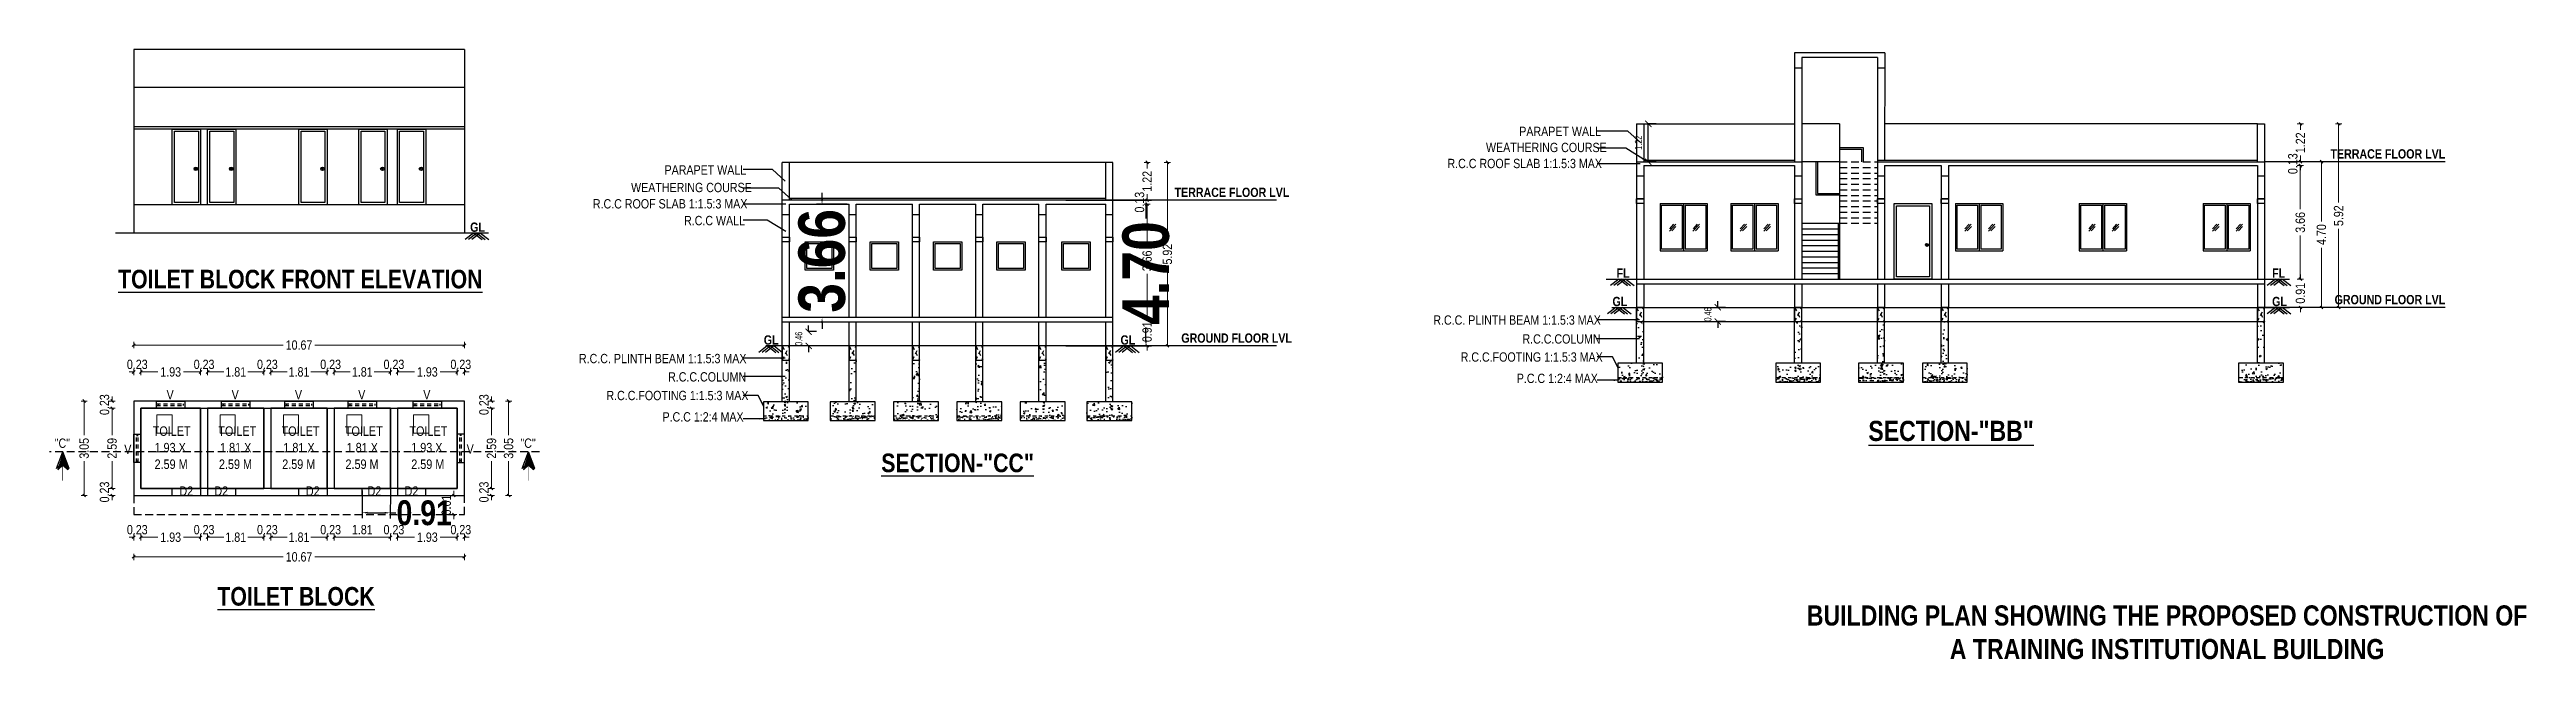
# Model space of a CAD drawing. Header units: metres. Extents: x 113452 to 113666, y -26183 to -26004.
# Drawn here: x 113586.1 to 113666.1, y -26042 to -26022.4 of the extents above; entities that cross this region are included whole.
import ezdxf
from ezdxf.enums import TextEntityAlignment as Align
from ezdxf.lldxf.tags import DXFTag

# ---------------------------------------------------------------- set-up
doc = ezdxf.new("R2010")
doc.units = ezdxf.units.M
doc.header["$MEASUREMENT"] = 0
doc.header["$PDMODE"] = 35
doc.linetypes.add('DASHED2', pattern=[0.375, 0.25, -0.125])
doc.linetypes.add('HIDDEN', pattern=[0.375, 0.25, -0.125])
for name, color, linetype, lineweight in [('03-DVW', 6, 'Continuous', 0), ('BLK_2_FLR_0_WASH', 243, 'Continuous', 5), ('Dimension', 3, 'Continuous', 13)]:
    doc.layers.add(name, color=color, linetype=linetype, lineweight=lineweight)
for name, color, linetype in [('BLK_1_PARAPET_HT', 233, 'Continuous'), ('BLK_1_PLINTH_HEIGHT', 7, 'Continuous'), ('BLK_2_FLR_0_CARPET_AREA', 25, 'Continuous'), ('BLK_2_FLR_0_EXIT_WIDTH_DOOR', 2, 'Continuous'), ('BLK_2_FLR_0_WC_BATH', 223, 'Continuous'), ('BLK_2_FLR_0_WC_BATH_HT', 223, 'Continuous'), ('BLK_2_HT_OF_BLDG', 5, 'Continuous'), ('BLK_2_PLINTH_HEIGHT', 7, 'Continuous'), ('Door', 7, 'Continuous'), ('Grid Line', 8, 'Continuous'), ('LVL', 220, 'Continuous'), ('Text', 7, 'Continuous'), ('Window', 34, 'Continuous')]:
    doc.layers.add(name, color=color, linetype=linetype)
doc.layers.add('BLK_2_FLR_0_BLT_UP_AREA', color=26, linetype='Continuous', plot=False)
doc.styles.add('Arial', font='swissc.ttf')
doc.styles.add('DIM 100', font='ARIALN.TTF', dxfattribs={"width": 0.85, "height": 0.23})
doc.styles.add('IT', font='times.ttf', dxfattribs={"height": 12})
doc.styles.get("Standard").update_dxf_attribs({"font": 'swisscb.ttf'})
tags = doc.linetypes.add('DIVIDE2', pattern=[0.625, 0.25, -0.125, 0, -0.125, 0, -0.125]).pattern_tags.tags
tags[14:15] = [DXFTag(74, 4), DXFTag(75, 0), DXFTag(340, '0'), DXFTag(46, 1.0), DXFTag(50, 0.0), DXFTag(44, 0.0), DXFTag(45, 0.0)]
tags[12:13] = [DXFTag(74, 4), DXFTag(75, 0), DXFTag(340, '0'), DXFTag(46, 1.0), DXFTag(50, 0.0), DXFTag(44, 0.0), DXFTag(45, 0.0)]
tags[10:11] = [DXFTag(74, 4), DXFTag(75, 0), DXFTag(340, '0'), DXFTag(46, 1.0), DXFTag(50, 0.0), DXFTag(44, 0.0), DXFTag(45, 0.0)]
tags[8:9] = [DXFTag(74, 4), DXFTag(75, 0), DXFTag(340, '0'), DXFTag(46, 1.0), DXFTag(50, 0.0), DXFTag(44, 0.0), DXFTag(45, 0.0)]
tags[6:7] = [DXFTag(74, 4), DXFTag(75, 0), DXFTag(340, '0'), DXFTag(46, 1.0), DXFTag(50, 0.0), DXFTag(44, 0.0), DXFTag(45, 0.0)]
tags[4:5] = [DXFTag(74, 4), DXFTag(75, 0), DXFTag(340, '0'), DXFTag(46, 1.0), DXFTag(50, 0.0), DXFTag(44, 0.0), DXFTag(45, 0.0)]
doc.dimstyles.new('Copy of Standard', dxfattribs={"dimtxt": 9, "dimasz": 8, "dimexe": 6, "dimexo": 24, "dimgap": 3, "dimtad": 0, "dimzin": 0, "dimdsep": 46, "dimlunit": 4, "dimtxsty": 'Standard', "dimcen": 0.09, "dimclrd": 1, "dimclre": 1, "dimclrt": 3, "dimadec": 0, "dimazin": 0, "dimtfac": 1, "dimtofl": 0, "dimtmove": 2, "dimatfit": 3, "dimfxl": 0, "dimtolj": 1, "dimtzin": 0, "dimarcsym": 0})
doc.dimstyles.new('FLOOR DIM BUILDING DIM', dxfattribs={"dimtxt": 0.3, "dimasz": 0.05, "dimexe": 0.075, "dimexo": 0.3, "dimgap": 0.09, "dimtad": 0, "dimzin": 3, "dimdsep": 46, "dimtxsty": 'Arial', "dimblk": 'JM1', "dimcen": -0.09, "dimse1": 1, "dimse2": 1, "dimclrd": 5, "dimclre": 250, "dimclrt": 3, "dimazin": 0, "dimtfac": 0.65, "dimtix": 1, "dimtofl": 0, "dimtmove": 0, "dimatfit": 2, "dimfxl": 0, "dimfrac": 1, "dimtolj": 1, "dimlwd": 18, "dimlwe": -1, "dimarcsym": 0})
doc.dimstyles.new('GRID DIM 400', dxfattribs={"dimscale": 0, "dimtxt": 0.8, "dimasz": 0.2, "dimexe": 0, "dimexo": 0, "dimgap": 0.2, "dimtad": 0, "dimlfac": -0.1, "dimzin": 1, "dimdsep": 46, "dimtxsty": 'DIM 100', "dimblk": 'ARCHTICK', "dimcen": 0, "dimclrd": 256, "dimclre": 252, "dimclrt": 4, "dimazin": 0, "dimtfac": 1, "dimtix": 1, "dimtofl": 0, "dimtmove": 2, "dimatfit": 0, "dimfxl": 0, "dimtolj": 1, "dimtzin": 0, "dimarcsym": 0})
doc.dimstyles.get("Standard").update_dxf_attribs({"dimtxt": 1.5, "dimasz": 0.18, "dimexe": 0.18, "dimexo": 0.0625, "dimgap": 0.09, "dimtad": 0, "dimzin": 0, "dimdsep": 46, "dimtxsty": 'Standard', "dimcen": 0.09, "dimse1": 1, "dimse2": 1, "dimsd1": 1, "dimsd2": 1, "dimclrt": 256, "dimadec": 0, "dimazin": 0, "dimtfac": 1, "dimtofl": 0, "dimtmove": 0, "dimatfit": 3, "dimfxl": 0, "dimtolj": 1, "dimtzin": 0, "dimarcsym": 0})
doc.dimstyles.new('STANDARD$0', dxfattribs={"dimtxt": 7, "dimasz": 3, "dimexe": 3, "dimexo": 1, "dimgap": 1.5, "dimtad": 1, "dimdec": 1, "dimzin": 1, "dimdsep": 46, "dimlunit": 4, "dimtxsty": 'Standard', "dimblk": 'OBLIQUE', "dimcen": 0.09375, "dimdle": 1, "dimclrd": 8, "dimclre": 8, "dimclrt": 7, "dimadec": 1, "dimazin": 0, "dimtfac": 1, "dimtdec": 1, "dimtix": 1, "dimtmove": 2, "dimatfit": 3, "dimldrblk": 'ARCHTICK', "dimfxl": 0, "dimfrac": 2, "dimtolj": 1, "dimtzin": 0, "dimarcsym": 0})

msp = doc.modelspace()

# ---------------------------------------------------------------- texts
at = {"ltscale": 2}
msp.add_text('GL', height=0.3, dxfattribs=at).set_placement((113599.71893, -26028.24208))
at = {"color": 0}
for s, p in [('FL', (113636.7047, -26029.72436)), ('FL', (113657.85561, -26029.72436)), ('GL', (113636.57378, -26030.63876)), ('GL', (113657.85561, -26030.63876)), ('GL', (113609.19352, -26031.88015)), ('GL', (113620.70081, -26031.88015))]:
    msp.add_text(s, height=0.3, dxfattribs=at).set_placement(p)
at = {"style": 'Arial'}
for p in [(113586.56268, -26035.05821), (113601.58807, -26035.05821)]:
    msp.add_text('"C"', height=0.3, dxfattribs=at).set_placement(p, align=Align.MIDDLE_CENTER)
at = {"color": 0, "char_height": 0.3, "width": 3.7808982, "attachment_point": 3}
for s, insert in [('TERRACE FLOOR LVL', (113663.44125, -26025.57949)), ('TERRACE FLOOR LVL', (113626.14746, -26026.81946)), ('GROUND FLOOR LVL', (113663.44125, -26030.27849)), ('GROUND FLOOR LVL', (113626.23222, -26031.51846))]:
    msp.add_mtext(s, dxfattribs=dict(at, insert=insert))
at = {"attachment_point": 5}
for s, insert, char_height in [('{\\LTOILET BLOCK FRONT ELEVATION}', (113594.2387, -26029.77083), 0.6), ('{\\LSECTION-"BB"}', (113647.49759, -26034.6665), 0.65), ('{\\LSECTION-"CC"}', (113615.44596, -26035.69749), 0.6), ('{\\LTOILET BLOCK }', (113594.10132, -26040.00047), 0.6)]:
    msp.add_mtext(s, dxfattribs=dict(at, insert=insert, char_height=char_height))
at = {"char_height": 0.3, "width": 0.8163303, "attachment_point": 3, "style": 'Arial'}
for insert in [(113590.15413, -26033.34429), (113592.25323, -26033.34429), (113594.29483, -26033.34429), (113596.33643, -26033.34429), (113598.43553, -26033.34429), (113588.78937, -26035.10581), (113599.83487, -26035.09445)]:
    msp.add_mtext('{\\fSwis721 Cn BT|b0|i0|c0|p34;V}', dxfattribs=dict(at, insert=insert))
at = {"ltscale": 0.3, "char_height": 0.3048, "width": 2.2862769, "attachment_point": 1, "line_spacing_factor": 1.05, "style": 'IT'}
for s, insert in [('{\\fSwis721 Cn BT|b0|i0|c0|p34;\\W5.87098; \\W1;TOILET\\P{\\W6.458234; }1.93 X\\P{\\W5.477842; } 2.59 M}', (113588.90827, -26034.51657)), ('{\\fSwis721 Cn BT|b0|i0|c0|p34;\\W5.87098; \\W1;TOILET\\P{\\W6.458234; }1.81 X \\P{\\W6.07392; }2.59 M}', (113591.02388, -26034.51658)), ('{\\fSwis721 Cn BT|b0|i0|c0|p34;\\W5.87098; \\W1;TOILET\\P{\\W6.458234; }1.81 X \\P{\\W6.07392; }2.59 M}', (113593.06548, -26034.51658)), ('{\\fSwis721 Cn BT|b0|i0|c0|p34;\\W5.87098; \\W1;TOILET\\P{\\W6.458234; }1.81 X \\P{\\W6.07392; }2.59 M}', (113595.10708, -26034.51658)), ('{\\fSwis721 Cn BT|b0|i0|c0|p34;\\W5.87098; \\W1;TOILET\\P{\\W6.458234; }1.93 X\\P{\\W5.477842; } 2.59 M}', (113597.18967, -26034.51657))]:
    msp.add_mtext(s, dxfattribs=dict(at, insert=insert))
at = {"linetype": 'Continuous', "char_height": 0.3048, "width": 0.8163303, "attachment_point": 3, "style": 'IT'}
for insert in [(113590.78099, -26036.4501), (113591.90975, -26036.4501), (113594.86335, -26036.4501), (113596.85255, -26036.4501), (113598.04734, -26036.4501)]:
    msp.add_mtext('{\\fSwis721 Cn BT|b0|i0|c0|p34;D2}', dxfattribs=dict(at, insert=insert))
at = {"insert": (113654.46661, -26041.69751), "char_height": 0.65, "width": 26.3297564, "attachment_point": 5}
msp.add_mtext('BUILDING PLAN SHOWING THE PROPOSED CONSTRUCTION OF\\PA TRAINING INSTITUTIONAL BUILDING {\\H1.87838x; }\\P    ^I^I^I^I^I {\\H1.56156x; }', dxfattribs=at)
at = {"layer": 'Text', "color": 0, "style": 'Arial'}
for s, p in [('PARAPET WALL', (113633.5653, -26025.15457)), ('R.C.C ROOF SLAB 1:1.5:3 MAX', (113631.24973, -26026.18881)), ('WEATHERING COURSE', (113632.4925, -26025.6715)), ('WEATHERING COURSE', (113604.91103, -26026.96284)), ('PARAPET WALL', (113605.99013, -26026.39596)), ('R.C.C ROOF SLAB 1:1.5:3 MAX', (113603.67902, -26027.4885)), ('R.C.C ROOF SLAB 1:1.5:3 MAX', (113603.67902, -26027.4885)), ('R.C.C WALL', (113606.61985, -26028.02924)), ('R.C.C. PLINTH BEAM 1:1.5:3 MAX', (113630.79336, -26031.23754)), ('R.C.C. PLINTH BEAM 1:1.5:3 MAX', (113603.229, -26032.47892)), ('R.C.C.FOOTING 1:1.5:3 MAX', (113631.67579, -26032.4292)), ('R.C.C.COLUMN', (113633.67001, -26031.84717)), ('R.C.C.COLUMN', (113606.1049, -26033.06936)), ('P.C.C 1:2:4 MAX', (113633.48514, -26033.11799)), ('R.C.C.FOOTING 1:1.5:3 MAX', (113604.11499, -26033.67058)), ('P.C.C 1:2:4 MAX', (113605.92434, -26034.35938))]:
    msp.add_text(s, height=0.3, dxfattribs=at).set_placement(p)

# ---------------------------------------------------------------- blocks, each defined once
blk = doc.blocks.new('JM1')
at = {"color": 2}
for p, q in [((-3, 0), (0, 0)), ((-0.9, -0.9), (0.9, 0.9)), ((0, 2), (0, -2))]:
    blk.add_line(p, q, dxfattribs=at)
blk = doc.blocks.new('*D166')
at = {"layer": 'Defpoints', "color": 0, "ltscale": 0.3}
for p in [(113657.613, -26029.767), (113658.768, -26029.767), (113657.613, -26030.681)]:
    blk.add_point(p, dxfattribs=at)
at = {"layer": 'Dimension', "color": 5, "lineweight": 18, "ltscale": 0.3}
for p, q in [((113658.768, -26029.717), (113658.768, -26029.667)), ((113658.768, -26030.731), (113658.768, -26030.781))]:
    blk.add_line(p, q, dxfattribs=at)
at = {"layer": 'Dimension', "color": 5, "lineweight": 18, "ltscale": 0.3, "xscale": 0.05, "yscale": 0.05, "zscale": 0.05}
for p, rotation in [((113658.768, -26029.767), 270), ((113658.768, -26030.681), 90)]:
    blk.add_blockref('JM1', p, dxfattribs=dict(at, rotation=rotation))
at = {"layer": 'Dimension', "color": 3, "ltscale": 0.3, "insert": (113658.768, -26030.224), "char_height": 0.3, "attachment_point": 5, "rotation": 90, "style": 'Arial'}
blk.add_mtext('\\A1;0.91', dxfattribs=at)
blk = doc.blocks.new('*D90')
at = {"layer": 'Defpoints', "color": 0, "ltscale": 0.3}
for p in [(113657.383, -26026.109), (113658.765, -26026.109), (113657.61, -26029.767)]:
    blk.add_point(p, dxfattribs=at)
at = {"layer": 'Dimension', "color": 5, "lineweight": 18, "ltscale": 0.3}
for p, q in [((113658.765, -26026.159), (113658.765, -26027.516)), ((113658.765, -26029.717), (113658.765, -26028.36))]:
    blk.add_line(p, q, dxfattribs=at)
at = {"layer": 'Dimension', "color": 5, "lineweight": 18, "ltscale": 0.3, "xscale": 0.05, "yscale": 0.05, "zscale": 0.05}
for p, rotation in [((113658.765, -26026.109), 90), ((113658.765, -26029.767), 270)]:
    blk.add_blockref('JM1', p, dxfattribs=dict(at, rotation=rotation))
at = {"layer": 'Dimension', "color": 3, "ltscale": 0.3, "insert": (113658.765, -26027.938), "char_height": 0.3, "attachment_point": 5, "rotation": 90, "style": 'Arial'}
blk.add_mtext('\\A1;3.66', dxfattribs=at)
blk = doc.blocks.new('*D91')
at = {"layer": 'Defpoints', "color": 0, "ltscale": 0.3}
for p in [(113657.383, -26026.109), (113657.613, -26025.982), (113658.768, -26025.982)]:
    blk.add_point(p, dxfattribs=at)
at = {"layer": 'Dimension', "color": 5, "lineweight": 18, "ltscale": 0.3}
for p, q in [((113658.768, -26025.932), (113658.768, -26025.882)), ((113658.768, -26026.159), (113658.768, -26026.209))]:
    blk.add_line(p, q, dxfattribs=at)
at = {"layer": 'Dimension', "color": 5, "lineweight": 18, "ltscale": 0.3, "xscale": 0.05, "yscale": 0.05, "zscale": 0.05}
for p, rotation in [((113658.768, -26025.982), 270), ((113658.768, -26026.109), 90)]:
    blk.add_blockref('JM1', p, dxfattribs=dict(at, rotation=rotation))
at = {"layer": 'Dimension', "color": 3, "ltscale": 0.3, "insert": (113658.524, -26026.046), "char_height": 0.3, "attachment_point": 5, "rotation": 90, "style": 'Arial'}
blk.add_mtext('\\A1;0.13', dxfattribs=at)
blk = doc.blocks.new('*D92')
at = {"layer": 'Defpoints', "color": 0, "ltscale": 0.3}
for p in [(113657.613, -26024.762), (113658.768, -26024.762), (113657.613, -26025.982)]:
    blk.add_point(p, dxfattribs=at)
at = {"layer": 'Dimension', "color": 5, "lineweight": 18, "ltscale": 0.3}
for p, q in [((113658.768, -26024.812), (113658.768, -26024.959)), ((113658.768, -26025.932), (113658.768, -26025.785))]:
    blk.add_line(p, q, dxfattribs=at)
at = {"layer": 'Dimension', "color": 5, "lineweight": 18, "ltscale": 0.3, "xscale": 0.05, "yscale": 0.05, "zscale": 0.05}
for p, rotation in [((113658.768, -26024.762), 90), ((113658.768, -26025.982), 270)]:
    blk.add_blockref('JM1', p, dxfattribs=dict(at, rotation=rotation))
at = {"layer": 'Dimension', "color": 3, "ltscale": 0.3, "insert": (113658.768, -26025.372), "char_height": 0.3, "attachment_point": 5, "rotation": 90, "style": 'Arial'}
blk.add_mtext('\\A1;1.22', dxfattribs=at)
blk = doc.blocks.new('*D93')
at = {"layer": 'Defpoints', "color": 0, "ltscale": 0.3}
for p in [(113657.613, -26024.762), (113657.613, -26030.681), (113660.001, -26030.681)]:
    blk.add_point(p, dxfattribs=at)
at = {"layer": 'Dimension', "color": 5, "lineweight": 18, "ltscale": 0.3}
for p, q in [((113660.001, -26024.812), (113660.001, -26027.302)), ((113660.001, -26030.631), (113660.001, -26028.141))]:
    blk.add_line(p, q, dxfattribs=at)
at = {"layer": 'Dimension', "color": 5, "lineweight": 18, "ltscale": 0.3, "xscale": 0.05, "yscale": 0.05, "zscale": 0.05}
for p, rotation in [((113660.001, -26024.762), 90), ((113660.001, -26030.681), 270)]:
    blk.add_blockref('JM1', p, dxfattribs=dict(at, rotation=rotation))
at = {"layer": 'Dimension', "color": 3, "ltscale": 0.3, "insert": (113660.001, -26027.722), "char_height": 0.3, "attachment_point": 5, "rotation": 90, "style": 'Arial'}
blk.add_mtext('\\A1;5.92', dxfattribs=at)
blk = doc.blocks.new('FFFFR')
h = blk.add_hatch()
h.set_pattern_fill('AR-CONC', color=0, scale=0.003)
h.set_pattern_definition([(50, (111367.1211, -27215.17934), (0.54655401, -0.04781726), [0.05715, -0.62865]), (355, (111367.1211, -27215.17934), (-0.10573026, 0.57317054), [0.04572, -0.50292175]), (100.451445, (111367.16664, -27215.1833), (0.44082374, 0.52535326), [0.04857003, -0.53427073]), (46.1842, (111367.1211, -27215.02694), (0.81323712, -0.12612698), [0.085725, -0.942975]), (96.635558, (111367.1889, -27215.03745), (0.7122124, 0.74227837), [0.07285507, -0.80140682]), (351.18415, (111367.1211, -27215.0269), (0.7122124, 0.74227837), [0.0685799, -0.7543792]), (21, (111367.1973, -27215.06504), (0.45484317, -0.306795595), [0.05715, -0.62865]), (326, (111367.1973, -27215.06504), (0.18540609, 0.5525639), [0.04572, -0.50292]), (71.451445, (111367.2352, -27215.0906), (0.64024926, 0.24576831), [0.04857003, -0.53426981]), (37.5, (111367.1211, -27215.17934), (0.00926581, 0.253665117), [0, -0.496824, 0, -0.51054, 0, -0.504825]), (7.5, (111367.1211, -27215.17934), (0.200458988, 0.300541724), [0, -0.291084, 0, -0.485394, 0, -0.192405]), (327.5, (111366.95117, -27215.17934), (0.406771786, -0.017186232), [0, -0.1905, 0, -0.59436, 0, -0.78867]), (317.5, (111366.87497, -27215.17934), (0.444387544, 0.076279473), [0, -0.24765, 0, -0.394716, 0, -0.56007])])
h.paths.add_polyline_path([(113634.389, -26021.666), (113634.159, -26021.666), (113634.159, -26023.299), (113634.389, -26023.299)])
h = blk.add_hatch()
h.set_pattern_fill('AR-SAND', color=0, scale=0.02)
h.set_pattern_definition([(37.5, (111214.4884, -27057.41554), (-0.03200063, 0.97882647), [0, -0.77216, 0, -0.8636, 0, -0.8255]), (7.5, (111214.4884, -27057.4155), (0.89904657, 1.4336502), [0, -0.41656, 0, -0.69596, 0, -0.2667]), (327.5, (111213.86355, -27057.4155), (1.58198474, 0.00287437), [0, -0.254, 0, -0.9144, 0, -1.1938]), (317.5, (111213.8636, -27057.4155), (1.5271129, 0.44585865), [0, -0.127, 0, -0.59944, 0, -0.6858])])
h.paths.add_polyline_path([(113634.997, -26023.616), (113634.997, -26023.463), (113633.549, -26023.463), (113633.549, -26023.616)])
h = blk.add_hatch()
h.set_pattern_fill('AR-CONC', color=0, scale=0.003)
h.set_pattern_definition([(50, (111367.1211, -27215.275), (0.54655401, -0.04781726), [0.05715, -0.62865]), (355, (111367.1211, -27215.275), (-0.10573026, 0.57317054), [0.04572, -0.50292175]), (100.451445, (111367.16664, -27215.279), (0.44082374, 0.52535326), [0.04857003, -0.53427073]), (46.1842, (111367.1211, -27215.1226), (0.81323712, -0.12612698), [0.085725, -0.942975]), (96.635558, (111367.1889, -27215.1331), (0.7122124, 0.74227837), [0.07285507, -0.80140682]), (351.18415, (111367.1211, -27215.1226), (0.7122124, 0.74227837), [0.0685799, -0.7543792]), (21, (111367.1973, -27215.1607), (0.45484317, -0.306795595), [0.05715, -0.62865]), (326, (111367.1973, -27215.1607), (0.18540609, 0.5525639), [0.04572, -0.50292]), (71.451445, (111367.2352, -27215.18627), (0.64024926, 0.24576831), [0.04857003, -0.53426981]), (37.5, (111367.1211, -27215.275), (0.00926581, 0.253665117), [0, -0.496824, 0, -0.51054, 0, -0.504825]), (7.5, (111367.1211, -27215.275), (0.200458988, 0.300541724), [0, -0.291084, 0, -0.485394, 0, -0.192405]), (327.5, (111366.95117, -27215.275), (0.406771786, -0.017186232), [0, -0.1905, 0, -0.59436, 0, -0.78867]), (317.5, (111366.87497, -27215.275), (0.444387544, 0.076279473), [0, -0.24765, 0, -0.394716, 0, -0.56007])])
h.paths.add_polyline_path([(113633.55, -26023.006), (113633.55, -26023.463), (113634.998, -26023.463), (113634.998, -26023.006)])
h = blk.add_hatch()
h.set_pattern_fill('AR-SAND', color=0, scale=0.003)
h.set_pattern_definition([(37.5, (111367.1211, -27215.275), (-0.004800094, 0.146823971), [0, -0.115824, 0, -0.12954, 0, -0.123825]), (7.5, (111367.1211, -27215.275), (0.134856985, 0.21504753), [0, -0.062484, 0, -0.104394, 0, -0.040005]), (327.5, (111367.02737, -27215.275), (0.237297711, 0.0004311554), [0, -0.0381, 0, -0.13716, 0, -0.17907]), (317.5, (111367.02737, -27215.275), (0.229066936, 0.066878797), [0, -0.01905, 0, -0.089916, 0, -0.10287])])
h.paths.add_polyline_path([(113633.55, -26023.463), (113633.55, -26023.616), (113634.998, -26023.616), (113634.998, -26023.463)])
at = {"color": 0, "linetype": 'HIDDEN', "ltscale": 0.5}
for p, q in [((113634.158, -26021.208), (113634.388, -26021.666)), ((113634.158, -26021.666), (113634.388, -26021.208))]:
    blk.add_line(p, q, dxfattribs=at)
at = {"color": 0}
for p, q in [((113634.158, -26023.006), (113634.158, -26021.208)), ((113634.388, -26023.006), (113634.388, -26021.208))]:
    blk.add_line(p, q, dxfattribs=at)
at = {"color": 0, "linetype": 'HIDDEN', "ltscale": 0.3}
blk.add_line((113633.549, -26023.463), (113634.997, -26023.463), dxfattribs=at)
at = {"color": 0}
blk.add_lwpolyline([(113633.549, -26023.006), (113633.549, -26023.006), (113633.549, -26023.616), (113634.997, -26023.616), (113634.997, -26023.006), (113633.549, -26023.006)], dxfattribs=at)
at = {"layer": 'Door', "ltscale": 0.3}
blk.add_lwpolyline([(113634.158, -26021.666), (113634.388, -26021.666), (113634.388, -26021.208), (113634.158, -26021.208)], close=True, dxfattribs=at)
blk = doc.blocks.new('W')
at = {"ltscale": 2}
for p, q in [((113160.282, -26054.354), (113161.806, -26054.354)), ((113160.282, -26054.354), (113160.282, -26055.878)), ((113161.806, -26054.354), (113161.806, -26055.878)), ((113160.282, -26055.878), (113161.806, -26055.878))]:
    blk.add_line(p, q, dxfattribs=at)
at = {"ltscale": 0.3}
for p, q in [((113160.994, -26054.404), (113160.994, -26055.828)), ((113161.044, -26054.354), (113161.044, -26055.878)), ((113161.094, -26054.404), (113161.094, -26055.828)), ((113160.79, -26055.024), (113160.584, -26055.253)), ((113160.722, -26055.025), (113160.586, -26055.176)), ((113160.796, -26055.092), (113160.66, -26055.242)), ((113161.552, -26055.024), (113161.346, -26055.253)), ((113161.484, -26055.025), (113161.348, -26055.176)), ((113161.558, -26055.092), (113161.422, -26055.242))]:
    blk.add_line(p, q, dxfattribs=at)
for points in [[(113160.994, -26055.828), (113160.332, -26055.828), (113160.332, -26054.404), (113160.994, -26054.404)], [(113161.094, -26054.404), (113161.756, -26054.404), (113161.756, -26055.828), (113161.094, -26055.828)]]:
    blk.add_lwpolyline(points, dxfattribs=at)
blk = doc.blocks.new('GGFF')
at = {"ltscale": 0.3}
for points in [[(113658.315, -26015.888), (113659.535, -26015.888), (113659.535, -26018.327), (113658.315, -26018.327)], [(113658.392, -26015.964), (113659.459, -26015.964), (113659.459, -26018.25), (113658.392, -26018.25)]]:
    blk.add_lwpolyline(points, close=True, dxfattribs=at)
for radius in [0.0495, 0.0214]:
    blk.add_circle((113659.377, -26017.224), radius, dxfattribs=at)
blk = doc.blocks.new('*D167')
at = {"layer": 'Defpoints', "color": 0, "ltscale": 0.3}
for p in [(113657.613, -26025.982), (113659.447, -26025.982), (113657.613, -26030.681)]:
    blk.add_point(p, dxfattribs=at)
at = {"layer": 'Dimension', "color": 5, "lineweight": 18, "ltscale": 0.3}
for p, q in [((113659.447, -26026.032), (113659.447, -26027.909)), ((113659.447, -26030.631), (113659.447, -26028.754))]:
    blk.add_line(p, q, dxfattribs=at)
at = {"layer": 'Dimension', "color": 5, "lineweight": 18, "ltscale": 0.3, "xscale": 0.05, "yscale": 0.05, "zscale": 0.05}
for p, rotation in [((113659.447, -26025.982), 90), ((113659.447, -26030.681), 270)]:
    blk.add_blockref('JM1', p, dxfattribs=dict(at, rotation=rotation))
at = {"layer": 'Dimension', "color": 3, "ltscale": 0.3, "insert": (113659.447, -26028.332), "char_height": 0.3, "attachment_point": 5, "rotation": 90, "style": 'Arial'}
blk.add_mtext('\\A1;4.70', dxfattribs=at)
blk = doc.blocks.new('yhyrjhyrhj')
for points in [[(114441.366, -26040.258), (114442.276, -26040.258), (114442.276, -26041.168), (114441.366, -26041.168)], [(114441.416, -26040.308), (114442.226, -26040.308), (114442.226, -26041.118), (114441.416, -26041.118)]]:
    blk.add_lwpolyline(points, close=True)
blk = doc.blocks.new('*D168')
at = {"layer": 'Defpoints', "color": 0, "ltscale": 0.3}
for p in [(113620.228, -26027.35), (113621.56, -26027.35), (113620.458, -26031.008)]:
    blk.add_point(p, dxfattribs=at)
at = {"layer": 'Dimension', "color": 5, "lineweight": 18, "ltscale": 0.3}
for p, q in [((113621.56, -26027.4), (113621.56, -26028.757)), ((113621.56, -26030.958), (113621.56, -26029.601))]:
    blk.add_line(p, q, dxfattribs=at)
at = {"layer": 'Dimension', "color": 5, "lineweight": 18, "ltscale": 0.3, "xscale": 0.05, "yscale": 0.05, "zscale": 0.05}
for p, rotation in [((113621.56, -26027.35), 90), ((113621.56, -26031.008), 270)]:
    blk.add_blockref('JM1', p, dxfattribs=dict(at, rotation=rotation))
at = {"layer": 'Dimension', "color": 3, "ltscale": 0.3, "insert": (113621.56, -26029.179), "char_height": 0.3, "attachment_point": 5, "rotation": 90, "style": 'Arial'}
blk.add_mtext('\\A1;3.66', dxfattribs=at)
blk = doc.blocks.new('*D169')
at = {"layer": 'Defpoints', "color": 0, "ltscale": 0.3}
for p in [(113620.458, -26026.003), (113620.481, -26031.922), (113622.215, -26031.922)]:
    blk.add_point(p, dxfattribs=at)
at = {"layer": 'Dimension', "color": 5, "lineweight": 18, "ltscale": 0.3}
for p, q in [((113622.215, -26026.053), (113622.215, -26028.543)), ((113622.215, -26031.872), (113622.215, -26029.382))]:
    blk.add_line(p, q, dxfattribs=at)
at = {"layer": 'Dimension', "color": 5, "lineweight": 18, "ltscale": 0.3, "xscale": 0.05, "yscale": 0.05, "zscale": 0.05}
for p, rotation in [((113622.215, -26026.003), 90), ((113622.215, -26031.922), 270)]:
    blk.add_blockref('JM1', p, dxfattribs=dict(at, rotation=rotation))
at = {"layer": 'Dimension', "color": 3, "ltscale": 0.3, "insert": (113622.215, -26028.963), "char_height": 0.3, "attachment_point": 5, "rotation": 90, "style": 'Arial'}
blk.add_mtext('\\A1;5.92', dxfattribs=at)
blk = doc.blocks.new('ERER')
at = {"ltscale": 2}
for points in [[(114439.073, -26032.717), (114439.983, -26032.717), (114439.983, -26035.155), (114439.073, -26035.155)], [(114439.143, -26032.787), (114439.913, -26032.787), (114439.913, -26035.085), (114439.143, -26035.085)]]:
    blk.add_lwpolyline(points, close=True, dxfattribs=at)
for radius in [0.0554, 0.0263]:
    blk.add_circle((114439.832, -26033.996), radius, dxfattribs=at)
blk = doc.blocks.new('0900')
at = {"layer": 'Window', "color": 1, "linetype": 'ByBlock'}
for p, q in [((114426.137, -26049.781), (114426.137, -26048.871)), ((114426.137, -26048.871), (114426.367, -26048.871)), ((114426.226, -26048.918), (114426.278, -26048.918)), ((114426.367, -26048.871), (114426.367, -26049.781)), ((114426.367, -26049.781), (114426.137, -26049.781)), ((114426.226, -26049.73), (114426.278, -26049.73))]:
    blk.add_line(p, q, dxfattribs=at)
at = {"layer": 'Window', "linetype": 'DASHED2', "ltscale": 0.5}
for p, q in [((114426.226, -26049.781), (114426.226, -26048.871)), ((114426.278, -26049.781), (114426.278, -26048.871))]:
    blk.add_line(p, q, dxfattribs=at)
blk = doc.blocks.new('SECTION CUT POINTER')
h = blk.add_hatch(color=256)
h.dxf.hatch_style = 1
h.paths.add_polyline_path([(0, 0.55), (-0.26, -0.24), (0, 0), (0.26, -0.24)])
at = {"linetype": 'Continuous', "ltscale": 250}
for p, q in [((-0.33, -0.17), (0, 0.7)), ((0, 0.55), (-0.26, -0.24)), ((0, 0), (-0.26, -0.24)), ((0.33, -0.17), (0, 0.7)), ((0, 0.55), (0.26, -0.24)), ((0, 0), (0.26, -0.24)), ((-0.19, -0.04), (-0.33, -0.17)), ((-0.15, -0.13), (-0.13, -0.12)), ((0.19, -0.04), (0.33, -0.17))]:
    blk.add_line(p, q, dxfattribs=at)
blk.add_line((0, 0.55), (0, 0.7))
at = {"const_width": 0.03}
blk.add_lwpolyline([(0, 0), (0, -0.8)], dxfattribs=at)
blk = doc.blocks.new('*D170')
at = {"layer": 'Defpoints', "color": 0, "ltscale": 0.3}
for p in [(113588.168, -26036.518), (113588.864, -26036.748), (113589.094, -26036.518)]:
    blk.add_point(p, dxfattribs=at)
at = {"layer": 'Dimension', "color": 5, "lineweight": 18, "ltscale": 0.3}
for p, q in [((113588.168, -26036.468), (113588.168, -26036.418)), ((113588.168, -26036.798), (113588.168, -26036.848))]:
    blk.add_line(p, q, dxfattribs=at)
at = {"layer": 'Dimension', "color": 5, "lineweight": 18, "ltscale": 0.3, "xscale": 0.05, "yscale": 0.05, "zscale": 0.05}
for p, rotation in [((113588.168, -26036.518), 270), ((113588.168, -26036.748), 90)]:
    blk.add_blockref('JM1', p, dxfattribs=dict(at, rotation=rotation))
at = {"layer": 'Dimension', "color": 3, "ltscale": 0.3, "insert": (113587.923, -26036.633), "char_height": 0.3, "attachment_point": 5, "rotation": 90, "style": 'Arial'}
blk.add_mtext('\\A1;0.23', dxfattribs=at)
blk = doc.blocks.new('*D171')
at = {"layer": 'Defpoints', "color": 0, "ltscale": 0.3}
for p in [(113588.168, -26033.93), (113589.094, -26033.93), (113589.094, -26036.518)]:
    blk.add_point(p, dxfattribs=at)
at = {"layer": 'Dimension', "color": 5, "lineweight": 18, "ltscale": 0.3}
for p, q in [((113588.168, -26033.98), (113588.168, -26034.805)), ((113588.168, -26036.468), (113588.168, -26035.643))]:
    blk.add_line(p, q, dxfattribs=at)
at = {"layer": 'Dimension', "color": 5, "lineweight": 18, "ltscale": 0.3, "xscale": 0.05, "yscale": 0.05, "zscale": 0.05}
for p, rotation in [((113588.168, -26033.93), 90), ((113588.168, -26036.518), 270)]:
    blk.add_blockref('JM1', p, dxfattribs=dict(at, rotation=rotation))
at = {"layer": 'Dimension', "color": 3, "ltscale": 0.3, "insert": (113588.168, -26035.224), "char_height": 0.3, "attachment_point": 5, "rotation": 90, "style": 'Arial'}
blk.add_mtext('\\A1;2.59', dxfattribs=at)
blk = doc.blocks.new('*D172')
at = {"layer": 'Defpoints', "color": 0, "ltscale": 0.3}
for p in [(113588.168, -26033.7), (113588.864, -26033.7), (113589.094, -26033.93)]:
    blk.add_point(p, dxfattribs=at)
at = {"layer": 'Dimension', "color": 5, "lineweight": 18, "ltscale": 0.3}
for p, q in [((113588.168, -26033.65), (113588.168, -26033.6)), ((113588.168, -26033.98), (113588.168, -26034.03))]:
    blk.add_line(p, q, dxfattribs=at)
at = {"layer": 'Dimension', "color": 5, "lineweight": 18, "ltscale": 0.3, "xscale": 0.05, "yscale": 0.05, "zscale": 0.05}
for p, rotation in [((113588.168, -26033.7), 270), ((113588.168, -26033.93), 90)]:
    blk.add_blockref('JM1', p, dxfattribs=dict(at, rotation=rotation))
at = {"layer": 'Dimension', "color": 3, "ltscale": 0.3, "insert": (113587.923, -26033.815), "char_height": 0.3, "attachment_point": 5, "rotation": 90, "style": 'Arial'}
blk.add_mtext('\\A1;0.23', dxfattribs=at)
blk = doc.blocks.new('*D173')
at = {"layer": 'Defpoints', "color": 0, "ltscale": 0.3}
for p in [(113588.864, -26033.7), (113587.266, -26036.748), (113588.864, -26036.748)]:
    blk.add_point(p, dxfattribs=at)
at = {"layer": 'Dimension', "color": 5, "lineweight": 18, "ltscale": 0.3}
for p, q in [((113587.266, -26033.75), (113587.266, -26034.804)), ((113587.266, -26036.698), (113587.266, -26035.643))]:
    blk.add_line(p, q, dxfattribs=at)
at = {"layer": 'Dimension', "color": 5, "lineweight": 18, "ltscale": 0.3, "xscale": 0.05, "yscale": 0.05, "zscale": 0.05}
for p, rotation in [((113587.266, -26033.7), 90), ((113587.266, -26036.748), 270)]:
    blk.add_blockref('JM1', p, dxfattribs=dict(at, rotation=rotation))
at = {"layer": 'Dimension', "color": 3, "ltscale": 0.3, "insert": (113587.266, -26035.224), "char_height": 0.3, "attachment_point": 5, "rotation": 90, "style": 'Arial'}
blk.add_mtext('\\A1;3.05', dxfattribs=at)
blk = doc.blocks.new('*D94')
at = {"layer": 'Defpoints', "color": 0, "ltscale": 0.3}
for p in [(113589.094, -26032.762), (113588.864, -26033.7), (113589.094, -26033.93)]:
    blk.add_point(p, dxfattribs=at)
at = {"layer": 'Dimension', "color": 5, "lineweight": 18, "ltscale": 0.3}
for p, q in [((113588.814, -26032.762), (113588.764, -26032.762)), ((113589.144, -26032.762), (113589.194, -26032.762))]:
    blk.add_line(p, q, dxfattribs=at)
at = {"layer": 'Dimension', "color": 5, "lineweight": 18, "ltscale": 0.3, "xscale": 0.05, "yscale": 0.05, "zscale": 0.05}
blk.add_blockref('JM1', (113588.864, -26032.762), dxfattribs=at)
at = {"layer": 'Dimension', "color": 5, "lineweight": 18, "ltscale": 0.3, "xscale": 0.05, "yscale": 0.05, "zscale": 0.05, "rotation": 180}
blk.add_blockref('JM1', (113589.094, -26032.762), dxfattribs=at)
at = {"layer": 'Dimension', "color": 3, "ltscale": 0.3, "insert": (113588.979, -26032.518), "char_height": 0.3, "attachment_point": 5, "style": 'Arial'}
blk.add_mtext('\\A1;0.23', dxfattribs=at)
blk = doc.blocks.new('*D174')
at = {"layer": 'Defpoints', "color": 0, "ltscale": 0.3}
for p in [(113591.02, -26032.762), (113589.094, -26033.93), (113591.02, -26033.93)]:
    blk.add_point(p, dxfattribs=at)
at = {"layer": 'Dimension', "color": 5, "lineweight": 18, "ltscale": 0.3}
for p, q in [((113589.144, -26032.762), (113589.644, -26032.762)), ((113590.97, -26032.762), (113590.47, -26032.762))]:
    blk.add_line(p, q, dxfattribs=at)
at = {"layer": 'Dimension', "color": 5, "lineweight": 18, "ltscale": 0.3, "xscale": 0.05, "yscale": 0.05, "zscale": 0.05, "rotation": 180}
blk.add_blockref('JM1', (113589.094, -26032.762), dxfattribs=at)
at = {"layer": 'Dimension', "color": 5, "lineweight": 18, "ltscale": 0.3, "xscale": 0.05, "yscale": 0.05, "zscale": 0.05}
blk.add_blockref('JM1', (113591.02, -26032.762), dxfattribs=at)
at = {"layer": 'Dimension', "color": 3, "ltscale": 0.3, "insert": (113590.057, -26032.762), "char_height": 0.3, "attachment_point": 5, "style": 'Arial'}
blk.add_mtext('\\A1;1.93', dxfattribs=at)
blk = doc.blocks.new('*D175')
at = {"layer": 'Defpoints', "color": 0, "ltscale": 0.3}
for p in [(113591.25, -26032.762), (113591.02, -26033.93), (113591.25, -26033.93)]:
    blk.add_point(p, dxfattribs=at)
at = {"layer": 'Dimension', "color": 5, "lineweight": 18, "ltscale": 0.3}
for p, q in [((113590.97, -26032.762), (113590.92, -26032.762)), ((113591.3, -26032.762), (113591.35, -26032.762))]:
    blk.add_line(p, q, dxfattribs=at)
at = {"layer": 'Dimension', "color": 5, "lineweight": 18, "ltscale": 0.3, "xscale": 0.05, "yscale": 0.05, "zscale": 0.05}
blk.add_blockref('JM1', (113591.02, -26032.762), dxfattribs=at)
at = {"layer": 'Dimension', "color": 5, "lineweight": 18, "ltscale": 0.3, "xscale": 0.05, "yscale": 0.05, "zscale": 0.05, "rotation": 180}
blk.add_blockref('JM1', (113591.25, -26032.762), dxfattribs=at)
at = {"layer": 'Dimension', "color": 3, "ltscale": 0.3, "insert": (113591.135, -26032.518), "char_height": 0.3, "attachment_point": 5, "style": 'Arial'}
blk.add_mtext('\\A1;0.23', dxfattribs=at)
blk = doc.blocks.new('*D176')
at = {"layer": 'Defpoints', "color": 0, "ltscale": 0.3}
for p in [(113593.062, -26032.762), (113591.25, -26033.93), (113593.062, -26033.93)]:
    blk.add_point(p, dxfattribs=at)
at = {"layer": 'Dimension', "color": 5, "lineweight": 18, "ltscale": 0.3}
for p, q in [((113591.3, -26032.762), (113591.769, -26032.762)), ((113593.012, -26032.762), (113592.542, -26032.762))]:
    blk.add_line(p, q, dxfattribs=at)
at = {"layer": 'Dimension', "color": 5, "lineweight": 18, "ltscale": 0.3, "xscale": 0.05, "yscale": 0.05, "zscale": 0.05, "rotation": 180}
blk.add_blockref('JM1', (113591.25, -26032.762), dxfattribs=at)
at = {"layer": 'Dimension', "color": 5, "lineweight": 18, "ltscale": 0.3, "xscale": 0.05, "yscale": 0.05, "zscale": 0.05}
blk.add_blockref('JM1', (113593.062, -26032.762), dxfattribs=at)
at = {"layer": 'Dimension', "color": 3, "ltscale": 0.3, "insert": (113592.156, -26032.762), "char_height": 0.3, "attachment_point": 5, "style": 'Arial'}
blk.add_mtext('\\A1;1.81', dxfattribs=at)
blk = doc.blocks.new('*D177')
at = {"layer": 'Defpoints', "color": 0, "ltscale": 0.3}
for p in [(113593.292, -26032.762), (113593.062, -26033.93), (113593.292, -26033.93)]:
    blk.add_point(p, dxfattribs=at)
at = {"layer": 'Dimension', "color": 5, "lineweight": 18, "ltscale": 0.3}
for p, q in [((113593.012, -26032.762), (113592.962, -26032.762)), ((113593.342, -26032.762), (113593.392, -26032.762))]:
    blk.add_line(p, q, dxfattribs=at)
at = {"layer": 'Dimension', "color": 5, "lineweight": 18, "ltscale": 0.3, "xscale": 0.05, "yscale": 0.05, "zscale": 0.05}
blk.add_blockref('JM1', (113593.062, -26032.762), dxfattribs=at)
at = {"layer": 'Dimension', "color": 5, "lineweight": 18, "ltscale": 0.3, "xscale": 0.05, "yscale": 0.05, "zscale": 0.05, "rotation": 180}
blk.add_blockref('JM1', (113593.292, -26032.762), dxfattribs=at)
at = {"layer": 'Dimension', "color": 3, "ltscale": 0.3, "insert": (113593.177, -26032.518), "char_height": 0.3, "attachment_point": 5, "style": 'Arial'}
blk.add_mtext('\\A1;0.23', dxfattribs=at)
blk = doc.blocks.new('*D178')
at = {"layer": 'Defpoints', "color": 0, "ltscale": 0.3}
for p in [(113595.103, -26032.762), (113593.292, -26033.93), (113595.103, -26033.93)]:
    blk.add_point(p, dxfattribs=at)
at = {"layer": 'Dimension', "color": 5, "lineweight": 18, "ltscale": 0.3}
for p, q in [((113593.342, -26032.762), (113593.811, -26032.762)), ((113595.053, -26032.762), (113594.584, -26032.762))]:
    blk.add_line(p, q, dxfattribs=at)
at = {"layer": 'Dimension', "color": 5, "lineweight": 18, "ltscale": 0.3, "xscale": 0.05, "yscale": 0.05, "zscale": 0.05, "rotation": 180}
blk.add_blockref('JM1', (113593.292, -26032.762), dxfattribs=at)
at = {"layer": 'Dimension', "color": 5, "lineweight": 18, "ltscale": 0.3, "xscale": 0.05, "yscale": 0.05, "zscale": 0.05}
blk.add_blockref('JM1', (113595.103, -26032.762), dxfattribs=at)
at = {"layer": 'Dimension', "color": 3, "ltscale": 0.3, "insert": (113594.198, -26032.762), "char_height": 0.3, "attachment_point": 5, "style": 'Arial'}
blk.add_mtext('\\A1;1.81', dxfattribs=at)
blk = doc.blocks.new('*D179')
at = {"layer": 'Defpoints', "color": 0, "ltscale": 0.3}
for p in [(113595.333, -26032.762), (113595.103, -26033.93), (113595.333, -26033.93)]:
    blk.add_point(p, dxfattribs=at)
at = {"layer": 'Dimension', "color": 5, "lineweight": 18, "ltscale": 0.3}
for p, q in [((113595.053, -26032.762), (113595.003, -26032.762)), ((113595.383, -26032.762), (113595.433, -26032.762))]:
    blk.add_line(p, q, dxfattribs=at)
at = {"layer": 'Dimension', "color": 5, "lineweight": 18, "ltscale": 0.3, "xscale": 0.05, "yscale": 0.05, "zscale": 0.05}
blk.add_blockref('JM1', (113595.103, -26032.762), dxfattribs=at)
at = {"layer": 'Dimension', "color": 5, "lineweight": 18, "ltscale": 0.3, "xscale": 0.05, "yscale": 0.05, "zscale": 0.05, "rotation": 180}
blk.add_blockref('JM1', (113595.333, -26032.762), dxfattribs=at)
at = {"layer": 'Dimension', "color": 3, "ltscale": 0.3, "insert": (113595.218, -26032.518), "char_height": 0.3, "attachment_point": 5, "style": 'Arial'}
blk.add_mtext('\\A1;0.23', dxfattribs=at)
blk = doc.blocks.new('*D180')
at = {"layer": 'Defpoints', "color": 0, "ltscale": 0.3}
for p in [(113597.145, -26032.762), (113595.333, -26033.93), (113597.145, -26033.93)]:
    blk.add_point(p, dxfattribs=at)
at = {"layer": 'Dimension', "color": 5, "lineweight": 18, "ltscale": 0.3}
for p, q in [((113595.383, -26032.762), (113595.853, -26032.762)), ((113597.095, -26032.762), (113596.626, -26032.762))]:
    blk.add_line(p, q, dxfattribs=at)
at = {"layer": 'Dimension', "color": 5, "lineweight": 18, "ltscale": 0.3, "xscale": 0.05, "yscale": 0.05, "zscale": 0.05, "rotation": 180}
blk.add_blockref('JM1', (113595.333, -26032.762), dxfattribs=at)
at = {"layer": 'Dimension', "color": 5, "lineweight": 18, "ltscale": 0.3, "xscale": 0.05, "yscale": 0.05, "zscale": 0.05}
blk.add_blockref('JM1', (113597.145, -26032.762), dxfattribs=at)
at = {"layer": 'Dimension', "color": 3, "ltscale": 0.3, "insert": (113596.239, -26032.762), "char_height": 0.3, "attachment_point": 5, "style": 'Arial'}
blk.add_mtext('\\A1;1.81', dxfattribs=at)
blk = doc.blocks.new('*D181')
at = {"layer": 'Defpoints', "color": 0, "ltscale": 0.3}
for p in [(113597.375, -26032.762), (113597.145, -26033.93), (113597.375, -26033.93)]:
    blk.add_point(p, dxfattribs=at)
at = {"layer": 'Dimension', "color": 5, "lineweight": 18, "ltscale": 0.3}
for p, q in [((113597.095, -26032.762), (113597.045, -26032.762)), ((113597.425, -26032.762), (113597.475, -26032.762))]:
    blk.add_line(p, q, dxfattribs=at)
at = {"layer": 'Dimension', "color": 5, "lineweight": 18, "ltscale": 0.3, "xscale": 0.05, "yscale": 0.05, "zscale": 0.05}
blk.add_blockref('JM1', (113597.145, -26032.762), dxfattribs=at)
at = {"layer": 'Dimension', "color": 5, "lineweight": 18, "ltscale": 0.3, "xscale": 0.05, "yscale": 0.05, "zscale": 0.05, "rotation": 180}
blk.add_blockref('JM1', (113597.375, -26032.762), dxfattribs=at)
at = {"layer": 'Dimension', "color": 3, "ltscale": 0.3, "insert": (113597.26, -26032.518), "char_height": 0.3, "attachment_point": 5, "style": 'Arial'}
blk.add_mtext('\\A1;0.23', dxfattribs=at)
blk = doc.blocks.new('*D182')
at = {"layer": 'Defpoints', "color": 0, "ltscale": 0.3}
for p in [(113599.302, -26032.762), (113597.375, -26033.93), (113599.302, -26033.93)]:
    blk.add_point(p, dxfattribs=at)
at = {"layer": 'Dimension', "color": 5, "lineweight": 18, "ltscale": 0.3}
for p, q in [((113597.425, -26032.762), (113597.925, -26032.762)), ((113599.252, -26032.762), (113598.751, -26032.762))]:
    blk.add_line(p, q, dxfattribs=at)
at = {"layer": 'Dimension', "color": 5, "lineweight": 18, "ltscale": 0.3, "xscale": 0.05, "yscale": 0.05, "zscale": 0.05, "rotation": 180}
blk.add_blockref('JM1', (113597.375, -26032.762), dxfattribs=at)
at = {"layer": 'Dimension', "color": 5, "lineweight": 18, "ltscale": 0.3, "xscale": 0.05, "yscale": 0.05, "zscale": 0.05}
blk.add_blockref('JM1', (113599.302, -26032.762), dxfattribs=at)
at = {"layer": 'Dimension', "color": 3, "ltscale": 0.3, "insert": (113598.338, -26032.762), "char_height": 0.3, "attachment_point": 5, "style": 'Arial'}
blk.add_mtext('\\A1;1.93', dxfattribs=at)
blk = doc.blocks.new('*D183')
at = {"layer": 'Defpoints', "color": 0, "ltscale": 0.3}
for p in [(113599.532, -26032.762), (113599.532, -26033.7), (113599.302, -26033.93)]:
    blk.add_point(p, dxfattribs=at)
at = {"layer": 'Dimension', "color": 5, "lineweight": 18, "ltscale": 0.3}
for p, q in [((113599.252, -26032.762), (113599.202, -26032.762)), ((113599.582, -26032.762), (113599.632, -26032.762))]:
    blk.add_line(p, q, dxfattribs=at)
at = {"layer": 'Dimension', "color": 5, "lineweight": 18, "ltscale": 0.3, "xscale": 0.05, "yscale": 0.05, "zscale": 0.05}
blk.add_blockref('JM1', (113599.302, -26032.762), dxfattribs=at)
at = {"layer": 'Dimension', "color": 5, "lineweight": 18, "ltscale": 0.3, "xscale": 0.05, "yscale": 0.05, "zscale": 0.05, "rotation": 180}
blk.add_blockref('JM1', (113599.532, -26032.762), dxfattribs=at)
at = {"layer": 'Dimension', "color": 3, "ltscale": 0.3, "insert": (113599.417, -26032.518), "char_height": 0.3, "attachment_point": 5, "style": 'Arial'}
blk.add_mtext('\\A1;0.23', dxfattribs=at)
blk = doc.blocks.new('*D184')
at = {"layer": 'Defpoints', "color": 0, "ltscale": 0.3}
for p in [(113588.864, -26031.895), (113588.864, -26033.7), (113599.532, -26033.7)]:
    blk.add_point(p, dxfattribs=at)
at = {"layer": 'Dimension', "color": 5, "lineweight": 18, "ltscale": 0.3}
for p, q in [((113588.914, -26031.895), (113593.684, -26031.895)), ((113599.482, -26031.895), (113594.711, -26031.895))]:
    blk.add_line(p, q, dxfattribs=at)
at = {"layer": 'Dimension', "color": 5, "lineweight": 18, "ltscale": 0.3, "xscale": 0.05, "yscale": 0.05, "zscale": 0.05, "rotation": 180}
blk.add_blockref('JM1', (113588.864, -26031.895), dxfattribs=at)
at = {"layer": 'Dimension', "color": 5, "lineweight": 18, "ltscale": 0.3, "xscale": 0.05, "yscale": 0.05, "zscale": 0.05}
blk.add_blockref('JM1', (113599.532, -26031.895), dxfattribs=at)
at = {"layer": 'Dimension', "color": 3, "ltscale": 0.3, "insert": (113594.198, -26031.895), "char_height": 0.3, "attachment_point": 5, "style": 'Arial'}
blk.add_mtext('\\A1;10.67', dxfattribs=at)
blk = doc.blocks.new('*D95')
at = {"layer": 'Defpoints', "color": 0, "ltscale": 0.3}
for p in [(113599.532, -26033.7), (113599.302, -26033.93), (113600.409, -26033.93)]:
    blk.add_point(p, dxfattribs=at)
at = {"layer": 'Dimension', "color": 5, "lineweight": 18, "ltscale": 0.3}
for p, q in [((113600.409, -26033.65), (113600.409, -26033.6)), ((113600.409, -26033.98), (113600.409, -26034.03))]:
    blk.add_line(p, q, dxfattribs=at)
at = {"layer": 'Dimension', "color": 5, "lineweight": 18, "ltscale": 0.3, "xscale": 0.05, "yscale": 0.05, "zscale": 0.05}
for p, rotation in [((113600.409, -26033.7), 270), ((113600.409, -26033.93), 90)]:
    blk.add_blockref('JM1', p, dxfattribs=dict(at, rotation=rotation))
at = {"layer": 'Dimension', "color": 3, "ltscale": 0.3, "insert": (113600.165, -26033.815), "char_height": 0.3, "attachment_point": 5, "rotation": 90, "style": 'Arial'}
blk.add_mtext('\\A1;0.23', dxfattribs=at)
blk = doc.blocks.new('*D96')
at = {"layer": 'Defpoints', "color": 0, "ltscale": 0.3}
for p in [(113599.302, -26033.93), (113599.302, -26036.518), (113600.409, -26036.518)]:
    blk.add_point(p, dxfattribs=at)
at = {"layer": 'Dimension', "color": 5, "lineweight": 18, "ltscale": 0.3}
for p, q in [((113600.409, -26033.98), (113600.409, -26034.805)), ((113600.409, -26036.468), (113600.409, -26035.643))]:
    blk.add_line(p, q, dxfattribs=at)
at = {"layer": 'Dimension', "color": 5, "lineweight": 18, "ltscale": 0.3, "xscale": 0.05, "yscale": 0.05, "zscale": 0.05}
for p, rotation in [((113600.409, -26033.93), 90), ((113600.409, -26036.518), 270)]:
    blk.add_blockref('JM1', p, dxfattribs=dict(at, rotation=rotation))
at = {"layer": 'Dimension', "color": 3, "ltscale": 0.3, "insert": (113600.409, -26035.224), "char_height": 0.3, "attachment_point": 5, "rotation": 90, "style": 'Arial'}
blk.add_mtext('\\A1;2.59', dxfattribs=at)
blk = doc.blocks.new('*D97')
at = {"layer": 'Defpoints', "color": 0, "ltscale": 0.3}
for p in [(113599.302, -26036.518), (113599.532, -26036.748), (113600.409, -26036.748)]:
    blk.add_point(p, dxfattribs=at)
at = {"layer": 'Dimension', "color": 5, "lineweight": 18, "ltscale": 0.3}
for p, q in [((113600.409, -26036.468), (113600.409, -26036.418)), ((113600.409, -26036.798), (113600.409, -26036.848))]:
    blk.add_line(p, q, dxfattribs=at)
at = {"layer": 'Dimension', "color": 5, "lineweight": 18, "ltscale": 0.3, "xscale": 0.05, "yscale": 0.05, "zscale": 0.05}
for p, rotation in [((113600.409, -26036.518), 270), ((113600.409, -26036.748), 90)]:
    blk.add_blockref('JM1', p, dxfattribs=dict(at, rotation=rotation))
at = {"layer": 'Dimension', "color": 3, "ltscale": 0.3, "insert": (113600.165, -26036.633), "char_height": 0.3, "attachment_point": 5, "rotation": 90, "style": 'Arial'}
blk.add_mtext('\\A1;0.23', dxfattribs=at)
blk = doc.blocks.new('*D98')
at = {"layer": 'Defpoints', "color": 0, "ltscale": 0.3}
for p in [(113599.532, -26033.7), (113600.96, -26033.7), (113599.532, -26036.748)]:
    blk.add_point(p, dxfattribs=at)
at = {"layer": 'Dimension', "color": 5, "lineweight": 18, "ltscale": 0.3}
for p, q in [((113600.96, -26033.75), (113600.96, -26034.804)), ((113600.96, -26036.698), (113600.96, -26035.643))]:
    blk.add_line(p, q, dxfattribs=at)
at = {"layer": 'Dimension', "color": 5, "lineweight": 18, "ltscale": 0.3, "xscale": 0.05, "yscale": 0.05, "zscale": 0.05}
for p, rotation in [((113600.96, -26033.7), 90), ((113600.96, -26036.748), 270)]:
    blk.add_blockref('JM1', p, dxfattribs=dict(at, rotation=rotation))
at = {"layer": 'Dimension', "color": 3, "ltscale": 0.3, "insert": (113600.96, -26035.224), "char_height": 0.3, "attachment_point": 5, "rotation": 90, "style": 'Arial'}
blk.add_mtext('\\A1;3.05', dxfattribs=at)
blk = doc.blocks.new('*D99')
at = {"layer": 'Defpoints', "color": 0, "ltscale": 0.3}
for p in [(113588.864, -26036.748), (113589.094, -26036.518), (113589.094, -26038.092)]:
    blk.add_point(p, dxfattribs=at)
at = {"layer": 'Dimension', "color": 5, "lineweight": 18, "ltscale": 0.3}
for p, q in [((113588.814, -26038.092), (113588.764, -26038.092)), ((113589.144, -26038.092), (113589.194, -26038.092))]:
    blk.add_line(p, q, dxfattribs=at)
at = {"layer": 'Dimension', "color": 5, "lineweight": 18, "ltscale": 0.3, "xscale": 0.05, "yscale": 0.05, "zscale": 0.05}
blk.add_blockref('JM1', (113588.864, -26038.092), dxfattribs=at)
at = {"layer": 'Dimension', "color": 5, "lineweight": 18, "ltscale": 0.3, "xscale": 0.05, "yscale": 0.05, "zscale": 0.05, "rotation": 180}
blk.add_blockref('JM1', (113589.094, -26038.092), dxfattribs=at)
at = {"layer": 'Dimension', "color": 3, "ltscale": 0.3, "insert": (113588.979, -26037.848), "char_height": 0.3, "attachment_point": 5, "style": 'Arial'}
blk.add_mtext('\\A1;0.23', dxfattribs=at)
blk = doc.blocks.new('*D185')
at = {"layer": 'Defpoints', "color": 0, "ltscale": 0.3}
for p in [(113589.094, -26036.518), (113591.02, -26036.748), (113591.02, -26038.092)]:
    blk.add_point(p, dxfattribs=at)
at = {"layer": 'Dimension', "color": 5, "lineweight": 18, "ltscale": 0.3}
for p, q in [((113589.144, -26038.092), (113589.644, -26038.092)), ((113590.97, -26038.092), (113590.47, -26038.092))]:
    blk.add_line(p, q, dxfattribs=at)
at = {"layer": 'Dimension', "color": 5, "lineweight": 18, "ltscale": 0.3, "xscale": 0.05, "yscale": 0.05, "zscale": 0.05, "rotation": 180}
blk.add_blockref('JM1', (113589.094, -26038.092), dxfattribs=at)
at = {"layer": 'Dimension', "color": 5, "lineweight": 18, "ltscale": 0.3, "xscale": 0.05, "yscale": 0.05, "zscale": 0.05}
blk.add_blockref('JM1', (113591.02, -26038.092), dxfattribs=at)
at = {"layer": 'Dimension', "color": 3, "ltscale": 0.3, "insert": (113590.057, -26038.092), "char_height": 0.3, "attachment_point": 5, "style": 'Arial'}
blk.add_mtext('\\A1;1.93', dxfattribs=at)
blk = doc.blocks.new('*D186')
at = {"layer": 'Defpoints', "color": 0, "ltscale": 0.3}
for p in [(113591.02, -26036.748), (113591.25, -26036.748), (113591.25, -26038.092)]:
    blk.add_point(p, dxfattribs=at)
at = {"layer": 'Dimension', "color": 5, "lineweight": 18, "ltscale": 0.3}
for p, q in [((113590.97, -26038.092), (113590.92, -26038.092)), ((113591.3, -26038.092), (113591.35, -26038.092))]:
    blk.add_line(p, q, dxfattribs=at)
at = {"layer": 'Dimension', "color": 5, "lineweight": 18, "ltscale": 0.3, "xscale": 0.05, "yscale": 0.05, "zscale": 0.05}
blk.add_blockref('JM1', (113591.02, -26038.092), dxfattribs=at)
at = {"layer": 'Dimension', "color": 5, "lineweight": 18, "ltscale": 0.3, "xscale": 0.05, "yscale": 0.05, "zscale": 0.05, "rotation": 180}
blk.add_blockref('JM1', (113591.25, -26038.092), dxfattribs=at)
at = {"layer": 'Dimension', "color": 3, "ltscale": 0.3, "insert": (113591.135, -26037.848), "char_height": 0.3, "attachment_point": 5, "style": 'Arial'}
blk.add_mtext('\\A1;0.23', dxfattribs=at)
blk = doc.blocks.new('*D187')
at = {"layer": 'Defpoints', "color": 0, "ltscale": 0.3}
for p in [(113591.25, -26036.748), (113593.062, -26036.518), (113593.062, -26038.092)]:
    blk.add_point(p, dxfattribs=at)
at = {"layer": 'Dimension', "color": 5, "lineweight": 18, "ltscale": 0.3}
for p, q in [((113591.3, -26038.092), (113591.769, -26038.092)), ((113593.012, -26038.092), (113592.542, -26038.092))]:
    blk.add_line(p, q, dxfattribs=at)
at = {"layer": 'Dimension', "color": 5, "lineweight": 18, "ltscale": 0.3, "xscale": 0.05, "yscale": 0.05, "zscale": 0.05, "rotation": 180}
blk.add_blockref('JM1', (113591.25, -26038.092), dxfattribs=at)
at = {"layer": 'Dimension', "color": 5, "lineweight": 18, "ltscale": 0.3, "xscale": 0.05, "yscale": 0.05, "zscale": 0.05}
blk.add_blockref('JM1', (113593.062, -26038.092), dxfattribs=at)
at = {"layer": 'Dimension', "color": 3, "ltscale": 0.3, "insert": (113592.156, -26038.092), "char_height": 0.3, "attachment_point": 5, "style": 'Arial'}
blk.add_mtext('\\A1;1.81', dxfattribs=at)
blk = doc.blocks.new('*D188')
at = {"layer": 'Defpoints', "color": 0, "ltscale": 0.3}
for p in [(113593.062, -26036.518), (113593.292, -26036.518), (113593.292, -26038.092)]:
    blk.add_point(p, dxfattribs=at)
at = {"layer": 'Dimension', "color": 5, "lineweight": 18, "ltscale": 0.3}
for p, q in [((113593.012, -26038.092), (113592.962, -26038.092)), ((113593.342, -26038.092), (113593.392, -26038.092))]:
    blk.add_line(p, q, dxfattribs=at)
at = {"layer": 'Dimension', "color": 5, "lineweight": 18, "ltscale": 0.3, "xscale": 0.05, "yscale": 0.05, "zscale": 0.05}
blk.add_blockref('JM1', (113593.062, -26038.092), dxfattribs=at)
at = {"layer": 'Dimension', "color": 5, "lineweight": 18, "ltscale": 0.3, "xscale": 0.05, "yscale": 0.05, "zscale": 0.05, "rotation": 180}
blk.add_blockref('JM1', (113593.292, -26038.092), dxfattribs=at)
at = {"layer": 'Dimension', "color": 3, "ltscale": 0.3, "insert": (113593.177, -26037.848), "char_height": 0.3, "attachment_point": 5, "style": 'Arial'}
blk.add_mtext('\\A1;0.23', dxfattribs=at)
blk = doc.blocks.new('*D100')
at = {"layer": 'Defpoints', "color": 0, "ltscale": 0.3}
for p in [(113593.292, -26036.518), (113595.103, -26036.748), (113595.103, -26038.092)]:
    blk.add_point(p, dxfattribs=at)
at = {"layer": 'Dimension', "color": 5, "lineweight": 18, "ltscale": 0.3}
for p, q in [((113593.342, -26038.092), (113593.811, -26038.092)), ((113595.053, -26038.092), (113594.584, -26038.092))]:
    blk.add_line(p, q, dxfattribs=at)
at = {"layer": 'Dimension', "color": 5, "lineweight": 18, "ltscale": 0.3, "xscale": 0.05, "yscale": 0.05, "zscale": 0.05, "rotation": 180}
blk.add_blockref('JM1', (113593.292, -26038.092), dxfattribs=at)
at = {"layer": 'Dimension', "color": 5, "lineweight": 18, "ltscale": 0.3, "xscale": 0.05, "yscale": 0.05, "zscale": 0.05}
blk.add_blockref('JM1', (113595.103, -26038.092), dxfattribs=at)
at = {"layer": 'Dimension', "color": 3, "ltscale": 0.3, "insert": (113594.198, -26038.092), "char_height": 0.3, "attachment_point": 5, "style": 'Arial'}
blk.add_mtext('\\A1;1.81', dxfattribs=at)
blk = doc.blocks.new('*D101')
at = {"layer": 'Defpoints', "color": 0, "ltscale": 0.3}
for p in [(113595.103, -26036.748), (113595.333, -26036.518), (113595.333, -26038.092)]:
    blk.add_point(p, dxfattribs=at)
at = {"layer": 'Dimension', "color": 5, "lineweight": 18, "ltscale": 0.3}
for p, q in [((113595.053, -26038.092), (113595.003, -26038.092)), ((113595.383, -26038.092), (113595.433, -26038.092))]:
    blk.add_line(p, q, dxfattribs=at)
at = {"layer": 'Dimension', "color": 5, "lineweight": 18, "ltscale": 0.3, "xscale": 0.05, "yscale": 0.05, "zscale": 0.05}
blk.add_blockref('JM1', (113595.103, -26038.092), dxfattribs=at)
at = {"layer": 'Dimension', "color": 5, "lineweight": 18, "ltscale": 0.3, "xscale": 0.05, "yscale": 0.05, "zscale": 0.05, "rotation": 180}
blk.add_blockref('JM1', (113595.333, -26038.092), dxfattribs=at)
at = {"layer": 'Dimension', "color": 3, "ltscale": 0.3, "insert": (113595.218, -26037.848), "char_height": 0.3, "attachment_point": 5, "style": 'Arial'}
blk.add_mtext('\\A1;0.23', dxfattribs=at)
blk = doc.blocks.new('*D189')
at = {"layer": 'Defpoints', "color": 0, "ltscale": 0.3}
for p in [(113595.333, -26036.518), (113597.145, -26036.748), (113597.145, -26038.092)]:
    blk.add_point(p, dxfattribs=at)
at = {"layer": 'Dimension', "color": 5, "lineweight": 18, "ltscale": 0.3}
blk.add_line((113595.383, -26038.092), (113597.095, -26038.092), dxfattribs=at)
at = {"layer": 'Dimension', "color": 5, "lineweight": 18, "ltscale": 0.3, "xscale": 0.05, "yscale": 0.05, "zscale": 0.05, "rotation": 180}
blk.add_blockref('JM1', (113595.333, -26038.092), dxfattribs=at)
at = {"layer": 'Dimension', "color": 5, "lineweight": 18, "ltscale": 0.3, "xscale": 0.05, "yscale": 0.05, "zscale": 0.05}
blk.add_blockref('JM1', (113597.145, -26038.092), dxfattribs=at)
at = {"layer": 'Dimension', "color": 3, "ltscale": 0.3, "insert": (113596.239, -26037.848), "char_height": 0.3, "attachment_point": 5, "style": 'Arial'}
blk.add_mtext('\\A1;1.81', dxfattribs=at)
blk = doc.blocks.new('*D190')
at = {"layer": 'Defpoints', "color": 0, "ltscale": 0.3}
for p in [(113597.145, -26036.748), (113597.375, -26036.748), (113597.375, -26038.092)]:
    blk.add_point(p, dxfattribs=at)
at = {"layer": 'Dimension', "color": 5, "lineweight": 18, "ltscale": 0.3}
for p, q in [((113597.095, -26038.092), (113597.045, -26038.092)), ((113597.425, -26038.092), (113597.475, -26038.092))]:
    blk.add_line(p, q, dxfattribs=at)
at = {"layer": 'Dimension', "color": 5, "lineweight": 18, "ltscale": 0.3, "xscale": 0.05, "yscale": 0.05, "zscale": 0.05}
blk.add_blockref('JM1', (113597.145, -26038.092), dxfattribs=at)
at = {"layer": 'Dimension', "color": 5, "lineweight": 18, "ltscale": 0.3, "xscale": 0.05, "yscale": 0.05, "zscale": 0.05, "rotation": 180}
blk.add_blockref('JM1', (113597.375, -26038.092), dxfattribs=at)
at = {"layer": 'Dimension', "color": 3, "ltscale": 0.3, "insert": (113597.26, -26037.848), "char_height": 0.3, "attachment_point": 5, "style": 'Arial'}
blk.add_mtext('\\A1;0.23', dxfattribs=at)
blk = doc.blocks.new('*D191')
at = {"layer": 'Defpoints', "color": 0, "ltscale": 0.3}
for p in [(113597.375, -26036.748), (113599.302, -26036.518), (113599.302, -26038.092)]:
    blk.add_point(p, dxfattribs=at)
at = {"layer": 'Dimension', "color": 5, "lineweight": 18, "ltscale": 0.3}
for p, q in [((113597.425, -26038.092), (113597.925, -26038.092)), ((113599.252, -26038.092), (113598.751, -26038.092))]:
    blk.add_line(p, q, dxfattribs=at)
at = {"layer": 'Dimension', "color": 5, "lineweight": 18, "ltscale": 0.3, "xscale": 0.05, "yscale": 0.05, "zscale": 0.05, "rotation": 180}
blk.add_blockref('JM1', (113597.375, -26038.092), dxfattribs=at)
at = {"layer": 'Dimension', "color": 5, "lineweight": 18, "ltscale": 0.3, "xscale": 0.05, "yscale": 0.05, "zscale": 0.05}
blk.add_blockref('JM1', (113599.302, -26038.092), dxfattribs=at)
at = {"layer": 'Dimension', "color": 3, "ltscale": 0.3, "insert": (113598.338, -26038.092), "char_height": 0.3, "attachment_point": 5, "style": 'Arial'}
blk.add_mtext('\\A1;1.93', dxfattribs=at)
blk = doc.blocks.new('*D102')
at = {"layer": 'Defpoints', "color": 0, "ltscale": 0.3}
for p in [(113599.302, -26036.518), (113599.532, -26036.748), (113599.532, -26038.092)]:
    blk.add_point(p, dxfattribs=at)
at = {"layer": 'Dimension', "color": 5, "lineweight": 18, "ltscale": 0.3}
for p, q in [((113599.252, -26038.092), (113599.202, -26038.092)), ((113599.582, -26038.092), (113599.632, -26038.092))]:
    blk.add_line(p, q, dxfattribs=at)
at = {"layer": 'Dimension', "color": 5, "lineweight": 18, "ltscale": 0.3, "xscale": 0.05, "yscale": 0.05, "zscale": 0.05}
blk.add_blockref('JM1', (113599.302, -26038.092), dxfattribs=at)
at = {"layer": 'Dimension', "color": 5, "lineweight": 18, "ltscale": 0.3, "xscale": 0.05, "yscale": 0.05, "zscale": 0.05, "rotation": 180}
blk.add_blockref('JM1', (113599.532, -26038.092), dxfattribs=at)
at = {"layer": 'Dimension', "color": 3, "ltscale": 0.3, "insert": (113599.417, -26037.848), "char_height": 0.3, "attachment_point": 5, "style": 'Arial'}
blk.add_mtext('\\A1;0.23', dxfattribs=at)
blk = doc.blocks.new('*D103')
at = {"layer": 'Defpoints', "color": 0, "ltscale": 0.3}
for p in [(113588.864, -26036.748), (113599.532, -26036.748), (113588.864, -26038.726)]:
    blk.add_point(p, dxfattribs=at)
at = {"layer": 'Dimension', "color": 5, "lineweight": 18, "ltscale": 0.3}
for p, q in [((113588.914, -26038.726), (113593.684, -26038.726)), ((113599.482, -26038.726), (113594.711, -26038.726))]:
    blk.add_line(p, q, dxfattribs=at)
at = {"layer": 'Dimension', "color": 5, "lineweight": 18, "ltscale": 0.3, "xscale": 0.05, "yscale": 0.05, "zscale": 0.05, "rotation": 180}
blk.add_blockref('JM1', (113588.864, -26038.726), dxfattribs=at)
at = {"layer": 'Dimension', "color": 5, "lineweight": 18, "ltscale": 0.3, "xscale": 0.05, "yscale": 0.05, "zscale": 0.05}
blk.add_blockref('JM1', (113599.532, -26038.726), dxfattribs=at)
at = {"layer": 'Dimension', "color": 3, "ltscale": 0.3, "insert": (113594.198, -26038.726), "char_height": 0.3, "attachment_point": 5, "style": 'Arial'}
blk.add_mtext('\\A1;10.67', dxfattribs=at)
blk = doc.blocks.new('*D192')
at = {"layer": 'Defpoints', "color": 0, "ltscale": 0.3}
for p in [(113620.458, -26031.008), (113621.56, -26031.008), (113620.481, -26031.922)]:
    blk.add_point(p, dxfattribs=at)
at = {"layer": 'Dimension', "color": 5, "lineweight": 18, "ltscale": 0.3}
for p, q in [((113621.56, -26030.958), (113621.56, -26030.908)), ((113621.56, -26031.972), (113621.56, -26032.022))]:
    blk.add_line(p, q, dxfattribs=at)
at = {"layer": 'Dimension', "color": 5, "lineweight": 18, "ltscale": 0.3, "xscale": 0.05, "yscale": 0.05, "zscale": 0.05}
for p, rotation in [((113621.56, -26031.008), 270), ((113621.56, -26031.922), 90)]:
    blk.add_blockref('JM1', p, dxfattribs=dict(at, rotation=rotation))
at = {"layer": 'Dimension', "color": 3, "ltscale": 0.3, "insert": (113621.56, -26031.465), "char_height": 0.3, "attachment_point": 5, "rotation": 90, "style": 'Arial'}
blk.add_mtext('\\A1;0.91', dxfattribs=at)
blk = doc.blocks.new('*D193')
at = {"layer": 'Defpoints', "color": 0, "ltscale": 0.3}
for p in [(113620.458, -26026.003), (113621.56, -26026.003), (113620.458, -26027.223)]:
    blk.add_point(p, dxfattribs=at)
at = {"layer": 'Dimension', "color": 5, "lineweight": 18, "ltscale": 0.3}
for p, q in [((113621.56, -26026.053), (113621.56, -26026.2)), ((113621.56, -26027.173), (113621.56, -26027.027))]:
    blk.add_line(p, q, dxfattribs=at)
at = {"layer": 'Dimension', "color": 5, "lineweight": 18, "ltscale": 0.3, "xscale": 0.05, "yscale": 0.05, "zscale": 0.05}
for p, rotation in [((113621.56, -26026.003), 90), ((113621.56, -26027.223), 270)]:
    blk.add_blockref('JM1', p, dxfattribs=dict(at, rotation=rotation))
at = {"layer": 'Dimension', "color": 3, "ltscale": 0.3, "insert": (113621.56, -26026.613), "char_height": 0.3, "attachment_point": 5, "rotation": 90, "style": 'Arial'}
blk.add_mtext('\\A1;1.22', dxfattribs=at)
blk = doc.blocks.new('*D194')
at = {"layer": 'Defpoints', "color": 0, "ltscale": 0.3}
for p in [(113599.193, -26036.748), (113599.532, -26036.748), (113599.532, -26037.358)]:
    blk.add_point(p, dxfattribs=at)
at = {"layer": 'Dimension', "color": 5, "lineweight": 18, "ltscale": 0.3}
for p, q in [((113599.193, -26036.698), (113599.193, -26036.648)), ((113599.193, -26037.408), (113599.193, -26037.458))]:
    blk.add_line(p, q, dxfattribs=at)
at = {"layer": 'Dimension', "color": 5, "lineweight": 18, "ltscale": 0.3, "xscale": 0.05, "yscale": 0.05, "zscale": 0.05}
for p, rotation in [((113599.193, -26036.748), 270), ((113599.193, -26037.358), 90)]:
    blk.add_blockref('JM1', p, dxfattribs=dict(at, rotation=rotation))
at = {"layer": 'Dimension', "color": 3, "ltscale": 0.3, "insert": (113598.949, -26037.053), "char_height": 0.3, "attachment_point": 5, "rotation": 90, "style": 'Arial'}
blk.add_mtext('\\A1;0.61', dxfattribs=at)
blk = doc.blocks.new('*D195')
at = {"layer": 'Defpoints', "color": 0, "ltscale": 0.3}
for p in [(113620.228, -26027.223), (113620.228, -26027.35), (113621.56, -26027.223)]:
    blk.add_point(p, dxfattribs=at)
at = {"layer": 'Dimension', "color": 5, "lineweight": 18, "ltscale": 0.3}
for p, q in [((113621.56, -26027.173), (113621.56, -26027.123)), ((113621.56, -26027.4), (113621.56, -26027.45))]:
    blk.add_line(p, q, dxfattribs=at)
at = {"layer": 'Dimension', "color": 5, "lineweight": 18, "ltscale": 0.3, "xscale": 0.05, "yscale": 0.05, "zscale": 0.05}
for p, rotation in [((113621.56, -26027.223), 270), ((113621.56, -26027.35), 90)]:
    blk.add_blockref('JM1', p, dxfattribs=dict(at, rotation=rotation))
at = {"layer": 'Dimension', "color": 3, "ltscale": 0.3, "insert": (113621.316, -26027.287), "char_height": 0.3, "attachment_point": 5, "rotation": 90, "style": 'Arial'}
blk.add_mtext('\\A1;0.13', dxfattribs=at)
blk = doc.blocks.new('_ArchTick')
at = {"color": 0, "linetype": 'ByBlock', "const_width": 0.15}
blk.add_lwpolyline([(-0.5, -0.5), (0.5, 0.5)], dxfattribs=at)
blk = doc.blocks.new('*D296')
at = {"layer": 'BLK_1_PARAPET_HT', "color": 252, "lineweight": -2}
for p, q in [((113637.978, -26024.762), (113637.728, -26024.762)), ((113637.978, -26025.982), (113637.728, -26025.982))]:
    blk.add_line(p, q, dxfattribs=at)
at = {"layer": 'BLK_1_PARAPET_HT', "lineweight": -2}
blk.add_line((113637.728, -26025.982), (113637.728, -26024.762), dxfattribs=at)
at = {"layer": 'Defpoints', "color": 0}
for p in [(113637.728, -26024.762), (113638.106, -26024.762), (113638.106, -26025.982)]:
    blk.add_point(p, dxfattribs=at)
at = {"layer": 'BLK_1_PARAPET_HT', "lineweight": -2, "xscale": 0.2, "yscale": 0.2, "zscale": 0.2}
for p, rotation in [((113637.728, -26024.762), 90), ((113637.728, -26025.982), 270)]:
    blk.add_blockref('_ArchTick', p, dxfattribs=dict(at, rotation=rotation))
at = {"layer": 'BLK_1_PARAPET_HT', "lineweight": -2, "insert": (113637.413, -26025.372), "char_height": 0.23, "attachment_point": 5, "rotation": 90, "style": 'DIM 100'}
blk.add_mtext('\\A1;1.22', dxfattribs=at)
blk = doc.blocks.new('*D297')
at = {"layer": 'BLK_2_PLINTH_HEIGHT', "lineweight": -2}
for p, q in [((113610.639, -26031.462), (113610.639, -26031.262)), ((113610.639, -26031.922), (113610.639, -26032.122))]:
    blk.add_line(p, q, dxfattribs=at)
at = {"layer": 'BLK_2_PLINTH_HEIGHT', "color": 252, "lineweight": -2}
for p, q in [((113610.889, -26031.462), (113610.639, -26031.462)), ((113610.889, -26031.922), (113610.639, -26031.922))]:
    blk.add_line(p, q, dxfattribs=at)
at = {"layer": 'Defpoints', "color": 0}
for p in [(113610.639, -26031.462), (113611.177, -26031.462), (113611.016, -26031.922)]:
    blk.add_point(p, dxfattribs=at)
at = {"layer": 'BLK_2_PLINTH_HEIGHT', "lineweight": -2, "xscale": 0.2, "yscale": 0.2, "zscale": 0.2}
for p, rotation in [((113610.639, -26031.462), 270), ((113610.639, -26031.922), 90)]:
    blk.add_blockref('_ArchTick', p, dxfattribs=dict(at, rotation=rotation))
at = {"layer": 'BLK_2_PLINTH_HEIGHT', "lineweight": -2, "insert": (113610.321, -26031.692), "char_height": 0.23, "attachment_point": 5, "rotation": 90, "style": 'DIM 100'}
blk.add_mtext('\\A1;0.46', dxfattribs=at)
blk = doc.blocks.new('*D317')
at = {"layer": 'BLK_2_HT_OF_BLDG', "color": 0, "lineweight": -2}
for p, q in [((113618.938, -26027.223), (113621.703, -26027.223)), ((113621.523, -26027.403), (113621.523, -26027.814)), ((113621.523, -26031.742), (113621.523, -26031.331)), ((113618.938, -26031.922), (113621.703, -26031.922))]:
    blk.add_line(p, q, dxfattribs=at)
at = {"layer": 'BLK_2_HT_OF_BLDG', "color": 0}
for points in [[(113621.493, -26027.403), (113621.553, -26027.403), (113621.523, -26027.223)], [(113621.493, -26031.742), (113621.553, -26031.742), (113621.523, -26031.922)]]:
    blk.add_solid(points, dxfattribs=at)
at = {"layer": 'Defpoints', "color": 0}
for p in [(113618.875, -26027.223), (113621.523, -26027.223), (113618.875, -26031.922)]:
    blk.add_point(p, dxfattribs=at)
at = {"layer": 'BLK_2_HT_OF_BLDG', "insert": (113621.523, -26029.573), "char_height": 1.5, "attachment_point": 5, "rotation": 90}
blk.add_mtext('\\A1;4.70', dxfattribs=at)
blk = doc.blocks.new('*D318')
at = {"layer": 'BLK_2_FLR_0_WC_BATH_HT', "color": 0, "linetype": 'Continuous', "lineweight": -2}
for p, q in [((113611.884, -26027.35), (113610.892, -26027.35)), ((113611.072, -26027.17), (113611.072, -26026.99)), ((113611.884, -26031.008), (113610.892, -26031.008)), ((113611.072, -26031.188), (113611.072, -26031.368))]:
    blk.add_line(p, q, dxfattribs=at)
at = {"layer": 'BLK_2_FLR_0_WC_BATH_HT', "color": 0, "linetype": 'Continuous'}
for points in [[(113611.042, -26027.17), (113611.102, -26027.17), (113611.072, -26027.35)], [(113611.042, -26031.188), (113611.102, -26031.188), (113611.072, -26031.008)]]:
    blk.add_solid(points, dxfattribs=at)
at = {"layer": 'Defpoints', "color": 0, "linetype": 'Continuous'}
for p in [(113611.946, -26027.35), (113611.072, -26031.008), (113611.946, -26031.008)]:
    blk.add_point(p, dxfattribs=at)
at = {"layer": 'BLK_2_FLR_0_WC_BATH_HT', "linetype": 'Continuous', "insert": (113611.072, -26029.179), "char_height": 1.5, "attachment_point": 5, "rotation": 90}
blk.add_mtext('\\A1;3.66', dxfattribs=at)
blk = doc.blocks.new('*D320')
at = {"layer": 'BLK_1_PLINTH_HEIGHT', "lineweight": -2}
for p, q in [((113639.971, -26030.678), (113639.971, -26030.478)), ((113639.971, -26031.138), (113639.971, -26031.338))]:
    blk.add_line(p, q, dxfattribs=at)
at = {"layer": 'BLK_1_PLINTH_HEIGHT', "color": 252, "lineweight": -2}
for p, q in [((113640.221, -26030.678), (113639.971, -26030.678)), ((113640.221, -26031.138), (113639.971, -26031.138))]:
    blk.add_line(p, q, dxfattribs=at)
at = {"layer": 'Defpoints', "color": 0}
for p in [(113639.971, -26030.678), (113640.509, -26030.678), (113640.349, -26031.138)]:
    blk.add_point(p, dxfattribs=at)
at = {"layer": 'BLK_1_PLINTH_HEIGHT', "lineweight": -2, "xscale": 0.2, "yscale": 0.2, "zscale": 0.2}
for p, rotation in [((113639.971, -26030.678), 270), ((113639.971, -26031.138), 90)]:
    blk.add_blockref('_ArchTick', p, dxfattribs=dict(at, rotation=rotation))
at = {"layer": 'BLK_1_PLINTH_HEIGHT', "lineweight": -2, "insert": (113639.653, -26030.908), "char_height": 0.23, "attachment_point": 5, "rotation": 90, "style": 'DIM 100'}
blk.add_mtext('\\A1;0.46', dxfattribs=at)
blk = doc.blocks.new('*D333')
at = {"layer": 'BLK_2_FLR_0_EXIT_WIDTH_DOOR', "color": 0, "lineweight": -2}
for p, q in [((113596.235, -26036.58), (113596.231, -26037.48)), ((113597.145, -26036.58), (113597.141, -26037.484)), ((113596.412, -26037.3), (113596.962, -26037.303)), ((113597.142, -26037.304), (113597.322, -26037.304))]:
    blk.add_line(p, q, dxfattribs=at)
at = {"layer": 'BLK_2_FLR_0_EXIT_WIDTH_DOOR', "color": 0}
for points in [[(113596.412, -26037.27), (113596.411, -26037.33), (113596.232, -26037.3)], [(113596.962, -26037.273), (113596.961, -26037.333), (113597.142, -26037.304)]]:
    blk.add_solid(points, dxfattribs=at)
at = {"layer": 'Defpoints', "color": 0}
for p in [(113596.235, -26036.518), (113597.145, -26036.518), (113597.142, -26037.304)]:
    blk.add_point(p, dxfattribs=at)
at = {"layer": 'BLK_2_FLR_0_EXIT_WIDTH_DOOR', "insert": (113598.236, -26037.308), "char_height": 0.8, "attachment_point": 5, "rotation": 359.75364}
blk.add_mtext('\\A1;0.91', dxfattribs=at)

# ---------------------------------------------------------------- dimensions: what is measured, and where the dimension line sits
at = {"layer": 'BLK_1_PARAPET_HT', "lineweight": -2}
dim = msp.add_linear_dim(base=(113637.72848, -26024.762), p1=(113638.10618, -26025.982), p2=(113638.10618, -26024.762), angle=90, dimstyle='GRID DIM 400', override={"dimscale": 1, "dimtxt": 0.23, "dimtad": 1, "dimtoh": 1, "dimclrt": 256, "dimtmove": 0}, dxfattribs=at)
dim.commit()
dim.dimension.update_dxf_attribs({"geometry": '*D296', "text_midpoint": (113637.41301, -26025.372)})
at = {"layer": 'BLK_1_PLINTH_HEIGHT', "lineweight": -2}
dim = msp.add_linear_dim(base=(113639.97085, -26030.6782), p1=(113640.34855, -26031.1382), p2=(113640.50897, -26030.6782), angle=90, dimstyle='GRID DIM 400', override={"dimscale": 1, "dimtxt": 0.23, "dimtad": 1, "dimtoh": 1, "dimclrt": 256, "dimtmove": 0}, dxfattribs=at)
dim.commit()
dim.dimension.update_dxf_attribs({"geometry": '*D320', "text_midpoint": (113639.65342, -26030.9082)})
at = {"layer": 'BLK_2_FLR_0_EXIT_WIDTH_DOOR'}
dim = msp.add_linear_dim(base=(113597.14153, -26037.30356), p1=(113596.23491, -26036.51753), p2=(113597.14491, -26036.51753), angle=359.7536382, dimstyle='Standard', override={"dimtxt": 0.8, "dimse1": 0, "dimse2": 0, "dimsd1": 0, "dimsd2": 0}, dxfattribs=at)
dim.commit()
dim.dimension.update_dxf_attribs({"geometry": '*D333', "text_midpoint": (113598.23593, -26037.30826)})
at = {"layer": 'BLK_2_FLR_0_WC_BATH_HT', "linetype": 'Continuous'}
dim = msp.add_linear_dim(base=(113611.07221, -26031.00799), p1=(113611.94638, -26027.35039), p2=(113611.94638, -26031.00799), angle=90, dimstyle='Standard', override={"dimse1": 0, "dimse2": 0, "dimsd1": 0, "dimsd2": 0}, dxfattribs=at)
dim.commit()
dim.dimension.update_dxf_attribs({"geometry": '*D318', "text_midpoint": (113611.07221, -26029.17919)})
at = {"layer": 'BLK_2_HT_OF_BLDG'}
dim = msp.add_aligned_dim(p1=(113618.87519, -26031.92239), p2=(113618.87519, -26027.22339), distance=-2.64731, dimstyle='STANDARD$0', override={"dimtxt": 1.5, "dimasz": 0.18, "dimexe": 0.18, "dimexo": 0.0625, "dimgap": 0.09, "dimtad": 0, "dimdec": 2, "dimzin": 0, "dimlunit": 2, "dimpost": '', "dimcen": 0.09, "dimdle": 0, "dimse1": 0, "dimse2": 0, "dimsd1": 0, "dimsd2": 0, "dimclrd": 0, "dimclre": 0, "dimclrt": 256, "dimadec": 0, "dimtdec": 2, "dimtix": 0, "dimtofl": 0, "dimtmove": 0, "dimfrac": 0}, dxfattribs=at)
dim.commit()
dim.dimension.update_dxf_attribs({"geometry": '*D317', "text_midpoint": (113621.5225, -26029.57289)})
at = {"layer": 'BLK_2_PLINTH_HEIGHT', "lineweight": -2}
dim = msp.add_linear_dim(base=(113610.63874, -26031.46239), p1=(113611.01644, -26031.92239), p2=(113611.17686, -26031.46239), angle=90, dimstyle='GRID DIM 400', override={"dimscale": 1, "dimtxt": 0.23, "dimtad": 1, "dimtoh": 1, "dimclrt": 256, "dimtmove": 0}, dxfattribs=at)
dim.commit()
dim.dimension.update_dxf_attribs({"geometry": '*D297', "text_midpoint": (113610.32131, -26031.69239)})
at = {"layer": 'Dimension', "color": 6, "ltscale": 0.3}
for base, p1, p2, override, picture, middle in [((113658.76774, -26024.762), (113657.61258, -26025.982), (113657.61258, -26024.762), {"dimtxt": 0.3, "dimpost": '\\X', "dimtmove": 1}, '*D92', (113658.76774, -26025.372)), ((113660.00107, -26030.681), (113657.61258, -26024.762), (113657.61258, -26030.681), {"dimtxt": 0.3, "dimpost": '\\X', "dimtmove": 1}, '*D93', (113660.00107, -26027.7215)), ((113658.76774, -26025.982), (113657.38258, -26026.109), (113657.61258, -26025.982), {"dimtxt": 0.3, "dimtad": 3, "dimpost": '\\X'}, '*D91', (113658.52374, -26026.0455)), ((113622.21479, -26031.92239), (113620.45778, -26026.00339), (113620.48098, -26031.92239), {"dimtxt": 0.3, "dimpost": '\\X', "dimtmove": 1}, '*D169', (113622.21479, -26028.96289)), ((113621.55957, -26026.00339), (113620.45778, -26027.22339), (113620.45778, -26026.00339), {"dimtxt": 0.3, "dimpost": '\\X', "dimtmove": 1}, '*D193', (113621.55957, -26026.61339)), ((113658.76506, -26026.109), (113657.60991, -26029.7666), (113657.38258, -26026.109), {"dimtxt": 0.3, "dimpost": '\\X', "dimtmove": 1}, '*D90', (113658.76506, -26027.9378)), ((113659.44734, -26025.982), (113657.61258, -26030.681), (113657.61258, -26025.982), {"dimtxt": 0.3, "dimpost": '\\X', "dimtmove": 1}, '*D167', (113659.44734, -26028.3315)), ((113621.55957, -26027.35039), (113620.45778, -26031.00799), (113620.22778, -26027.35039), {"dimtxt": 0.3, "dimpost": '\\X', "dimtmove": 1}, '*D168', (113621.55957, -26029.17919)), ((113658.76774, -26029.7666), (113657.61258, -26030.681), (113657.61258, -26029.7666), {"dimtxt": 0.3, "dimpost": '\\X', "dimtmove": 1}, '*D166', (113658.76774, -26030.2238)), ((113621.55957, -26031.00799), (113620.48098, -26031.92239), (113620.45778, -26031.00799), {"dimtxt": 0.3, "dimpost": '\\X', "dimtmove": 1}, '*D192', (113621.55957, -26031.46519)), ((113587.26639, -26036.74753), (113588.86351, -26033.69953), (113588.86351, -26036.74753), {"dimtxt": 0.3, "dimpost": '\\X', "dimtmove": 1}, '*D173', (113587.26639, -26035.22353)), ((113588.16753, -26033.69953), (113589.09351, -26033.92953), (113588.86351, -26033.69953), {"dimtxt": 0.3, "dimtad": 3, "dimpost": '\\X'}, '*D172', (113587.92334, -26033.81453)), ((113588.16753, -26033.92953), (113589.09351, -26036.51753), (113589.09351, -26033.92953), {"dimtxt": 0.3, "dimpost": '\\X', "dimtmove": 1}, '*D171', (113588.16753, -26035.22353)), ((113600.40916, -26033.92953), (113599.53151, -26033.69953), (113599.30151, -26033.92953), {"dimtxt": 0.3, "dimtad": 3, "dimpost": '\\X'}, '*D95', (113600.16497, -26033.81453)), ((113600.40916, -26036.51753), (113599.30151, -26033.92953), (113599.30151, -26036.51753), {"dimtxt": 0.3, "dimpost": '\\X', "dimtmove": 1}, '*D96', (113600.40916, -26035.22353)), ((113600.96016, -26033.69953), (113599.53151, -26036.74753), (113599.53151, -26033.69953), {"dimtxt": 0.3, "dimpost": '\\X', "dimtmove": 1}, '*D98', (113600.96016, -26035.22353)), ((113588.16753, -26036.51753), (113588.86351, -26036.74753), (113589.09351, -26036.51753), {"dimtxt": 0.3, "dimtad": 3, "dimpost": '\\X'}, '*D170', (113587.92334, -26036.63253)), ((113600.40916, -26036.74753), (113599.30151, -26036.51753), (113599.53151, -26036.74753), {"dimtxt": 0.3, "dimtad": 3, "dimpost": '\\X'}, '*D97', (113600.16497, -26036.63253)), ((113599.19261, -26036.74753), (113599.53151, -26037.35753), (113599.53151, -26036.74753), {"dimtxt": 0.3, "dimtad": 3, "dimpost": '\\X'}, '*D194', (113598.94861, -26037.05253))]:
    dim = msp.add_linear_dim(base=base, p1=p1, p2=p2, angle=90, dimstyle='FLOOR DIM BUILDING DIM', override=override, dxfattribs=at)
    dim.commit()
    dim.dimension.update_dxf_attribs({"geometry": picture, "text_midpoint": middle})
dim = msp.add_aligned_dim(p1=(113620.22778, -26027.35039), p2=(113620.22778, -26027.22339), distance=-1.33179, dimstyle='FLOOR DIM BUILDING DIM', override={"dimtxt": 0.3, "dimtad": 3, "dimpost": '\\X'}, dxfattribs=at)
dim.commit()
dim.dimension.update_dxf_attribs({"geometry": '*D195', "text_midpoint": (113621.31558, -26027.28689)})
for base, p1, p2, override, picture, middle in [((113588.86351, -26031.89486), (113599.53151, -26033.69953), (113588.86351, -26033.69953), {"dimtxt": 0.3, "dimpost": '\\X', "dimtmove": 1}, '*D184', (113594.19751, -26031.89486)), ((113589.09351, -26032.7621), (113588.86351, -26033.69953), (113589.09351, -26033.92953), {"dimtxt": 0.3, "dimtad": 3, "dimpost": '\\X'}, '*D94', (113588.97851, -26032.51791)), ((113591.02011, -26032.7621), (113589.09351, -26033.92953), (113591.02011, -26033.92953), {"dimtxt": 0.3, "dimpost": '\\X', "dimtmove": 1}, '*D174', (113590.05681, -26032.7621)), ((113591.25011, -26032.7621), (113591.02011, -26033.92953), (113591.25011, -26033.92953), {"dimtxt": 0.3, "dimtad": 3, "dimpost": '\\X'}, '*D175', (113591.13511, -26032.51791)), ((113593.06171, -26032.7621), (113591.25011, -26033.92953), (113593.06171, -26033.92953), {"dimtxt": 0.3, "dimpost": '\\X', "dimtmove": 1}, '*D176', (113592.15591, -26032.7621)), ((113593.29171, -26032.7621), (113593.06171, -26033.92953), (113593.29171, -26033.92953), {"dimtxt": 0.3, "dimtad": 3, "dimpost": '\\X'}, '*D177', (113593.17671, -26032.51791)), ((113595.10331, -26032.7621), (113593.29171, -26033.92953), (113595.10331, -26033.92953), {"dimtxt": 0.3, "dimpost": '\\X', "dimtmove": 1}, '*D178', (113594.19751, -26032.7621)), ((113595.33331, -26032.7621), (113595.10331, -26033.92953), (113595.33331, -26033.92953), {"dimtxt": 0.3, "dimtad": 3, "dimpost": '\\X'}, '*D179', (113595.21831, -26032.51791)), ((113597.14491, -26032.7621), (113595.33331, -26033.92953), (113597.14491, -26033.92953), {"dimtxt": 0.3, "dimpost": '\\X', "dimtmove": 1}, '*D180', (113596.23911, -26032.7621)), ((113597.37491, -26032.7621), (113597.14491, -26033.92953), (113597.37491, -26033.92953), {"dimtxt": 0.3, "dimtad": 3, "dimpost": '\\X'}, '*D181', (113597.25991, -26032.51791)), ((113599.30151, -26032.7621), (113597.37491, -26033.92953), (113599.30151, -26033.92953), {"dimtxt": 0.3, "dimpost": '\\X', "dimtmove": 1}, '*D182', (113598.33821, -26032.7621)), ((113599.53151, -26032.7621), (113599.30151, -26033.92953), (113599.53151, -26033.69953), {"dimtxt": 0.3, "dimtad": 3, "dimpost": '\\X'}, '*D183', (113599.41651, -26032.51791)), ((113589.09351, -26038.09183), (113588.86351, -26036.74753), (113589.09351, -26036.51753), {"dimtxt": 0.3, "dimtad": 3, "dimpost": '\\X'}, '*D99', (113588.97851, -26037.84764)), ((113588.86351, -26038.72606), (113599.53151, -26036.74753), (113588.86351, -26036.74753), {"dimtxt": 0.3, "dimpost": '\\X', "dimtmove": 1}, '*D103', (113594.19751, -26038.72606)), ((113591.02011, -26038.09183), (113589.09351, -26036.51753), (113591.02011, -26036.74753), {"dimtxt": 0.3, "dimpost": '\\X', "dimtmove": 1}, '*D185', (113590.05681, -26038.09183)), ((113591.25011, -26038.09183), (113591.02011, -26036.74753), (113591.25011, -26036.74753), {"dimtxt": 0.3, "dimtad": 3, "dimpost": '\\X'}, '*D186', (113591.13511, -26037.84764)), ((113593.06171, -26038.09183), (113591.25011, -26036.74753), (113593.06171, -26036.51753), {"dimtxt": 0.3, "dimpost": '\\X', "dimtmove": 1}, '*D187', (113592.15591, -26038.09183)), ((113593.29171, -26038.09183), (113593.06171, -26036.51753), (113593.29171, -26036.51753), {"dimtxt": 0.3, "dimtad": 3, "dimpost": '\\X'}, '*D188', (113593.17671, -26037.84764)), ((113595.10331, -26038.09183), (113593.29171, -26036.51753), (113595.10331, -26036.74753), {"dimtxt": 0.3, "dimpost": '\\X', "dimtmove": 1}, '*D100', (113594.19751, -26038.09183)), ((113595.33331, -26038.09183), (113595.10331, -26036.74753), (113595.33331, -26036.51753), {"dimtxt": 0.3, "dimtad": 3, "dimpost": '\\X'}, '*D101', (113595.21831, -26037.84764)), ((113597.14491, -26038.09183), (113595.33331, -26036.51753), (113597.14491, -26036.74753), {"dimtxt": 0.3, "dimtad": 3, "dimpost": '\\X'}, '*D189', (113596.23911, -26037.84783)), ((113597.37491, -26038.09183), (113597.14491, -26036.74753), (113597.37491, -26036.74753), {"dimtxt": 0.3, "dimtad": 3, "dimpost": '\\X'}, '*D190', (113597.25991, -26037.84764)), ((113599.30151, -26038.09183), (113597.37491, -26036.74753), (113599.30151, -26036.51753), {"dimtxt": 0.3, "dimpost": '\\X', "dimtmove": 1}, '*D191', (113598.33821, -26038.09183)), ((113599.53151, -26038.09183), (113599.30151, -26036.51753), (113599.53151, -26036.74753), {"dimtxt": 0.3, "dimtad": 3, "dimpost": '\\X'}, '*D102', (113599.41651, -26037.84764))]:
    dim = msp.add_linear_dim(base=base, p1=p1, p2=p2, dimstyle='FLOOR DIM BUILDING DIM', override=override, dxfattribs=at)
    dim.commit()
    dim.dimension.update_dxf_attribs({"geometry": picture, "text_midpoint": middle})

# ---------------------------------------------------------------- hatches: boundary and pattern name
h = msp.add_hatch()
h.set_pattern_fill('AR-SAND', color=0, scale=0.02)
h.set_pattern_definition([(37.5, (111217.6811, -27066.88804), (-0.03200063, 0.97882647), [0, -0.77216, 0, -0.8636, 0, -0.8255]), (7.5, (111217.6811, -27066.888), (0.89904657, 1.4336502), [0, -0.41656, 0, -0.69596, 0, -0.2667]), (327.5, (111217.0563, -27066.88804), (1.58198474, 0.00287437), [0, -0.254, 0, -0.9144, 0, -1.1938]), (317.5, (111217.0563, -27066.888), (1.5271129, 0.44585865), [0, -0.127, 0, -0.59944, 0, -0.6858])])
h.paths.add_polyline_path([(113638.18948, -26033.08807), (113638.18948, -26032.93567), (113636.74168, -26032.93567), (113636.74168, -26033.08807)])

# ---------------------------------------------------------------- linework, layer by layer
at = {"ltscale": 2}
for p, q in [((113588.86351, -26022.36531), (113588.86351, -26028.28431)), ((113599.53151, -26022.36531), (113588.86351, -26022.36531)), ((113599.53151, -26022.36531), (113599.53151, -26028.28431)), ((113642.45058, -26022.472), (113642.45058, -26025.982)), ((113645.35661, -26022.472), (113642.45058, -26022.472)), ((113642.68058, -26022.622), (113642.68058, -26029.7666)), ((113645.12058, -26022.622), (113642.68058, -26022.622)), ((113645.12058, -26022.622), (113645.12058, -26029.7666)), ((113645.35661, -26022.472), (113645.35264, -26025.93073)), ((113645.35661, -26022.622), (113645.35644, -26022.622)), ((113642.45058, -26022.955), (113642.67918, -26022.955)), ((113645.12058, -26022.955), (113645.34918, -26022.955)), ((113599.53151, -26023.58531), (113588.86351, -26023.58531)), ((113599.53151, -26024.85531), (113588.86351, -26024.85531)), ((113599.53151, -26024.93151), (113588.86351, -26024.93151)), ((113637.35058, -26024.762), (113637.35058, -26030.681)), ((113643.90058, -26024.762), (113642.68058, -26024.762)), ((113643.90058, -26024.762), (113643.90058, -26029.7666)), ((113657.38258, -26024.762), (113645.35398, -26024.762)), ((113657.38258, -26024.762), (113657.61258, -26024.762)), ((113657.38258, -26025.982), (113657.38258, -26024.762)), ((113657.61258, -26024.762), (113657.61258, -26025.982)), ((113643.90058, -26025.5282), (113644.66258, -26025.5282)), ((113643.90058, -26025.5782), (113644.61258, -26025.5782)), ((113644.61258, -26025.5782), (113644.61258, -26025.982)), ((113644.66258, -26025.5282), (113644.66258, -26025.982)), ((113637.35058, -26025.982), (113642.68058, -26025.982)), ((113637.35058, -26026.442), (113637.58058, -26026.442)), ((113637.58058, -26025.93073), (113642.45058, -26025.93073)), ((113637.58058, -26026.109), (113637.58058, -26029.7666)), ((113637.58058, -26026.109), (113642.45058, -26026.109)), ((113642.44858, -26026.442), (113642.68058, -26026.442)), ((113642.45058, -26026.109), (113642.45058, -26029.7666)), ((113643.90058, -26025.982), (113642.68058, -26025.982)), ((113643.13858, -26025.982), (113643.13858, -26027.0522)), ((113643.18858, -26025.982), (113643.18858, -26027.0022)), ((113645.12058, -26025.93073), (113657.38258, -26025.93073)), ((113645.12058, -26025.982), (113657.61258, -26025.982)), ((113645.12058, -26026.442), (113645.35258, -26026.442)), ((113645.35258, -26026.109), (113645.35258, -26029.7666)), ((113645.35258, -26026.109), (113647.18258, -26026.109)), ((113647.18258, -26026.109), (113647.18258, -26029.7666)), ((113647.18258, -26026.442), (113647.41118, -26026.442)), ((113647.41258, -26026.109), (113647.41258, -26029.7666)), ((113647.41258, -26026.109), (113657.38258, -26026.109)), ((113657.38258, -26026.109), (113657.38258, -26029.7666)), ((113657.38878, -26026.442), (113657.61258, -26026.442)), ((113657.61258, -26025.982), (113657.61258, -26030.681)), ((113599.53151, -26027.36991), (113588.86351, -26027.36991)), ((113610.01978, -26027.35039), (113611.94638, -26027.35039)), ((113612.17638, -26027.35039), (113613.98798, -26027.35039)), ((113614.21798, -26027.35039), (113616.02958, -26027.35039)), ((113616.25958, -26027.35039), (113618.07118, -26027.35039)), ((113618.30118, -26027.35039), (113620.22778, -26027.35039)), ((113643.13858, -26027.0522), (113643.90058, -26027.0522)), ((113643.18858, -26027.0022), (113643.90058, -26027.0022)), ((113600.31519, -26028.28431), (113588.2756, -26028.28431)), ((113599.82471, -26028.28431), (113599.55509, -26028.49129)), ((113599.93698, -26028.28431), (113599.66735, -26028.49129)), ((113600.03929, -26028.28431), (113599.76966, -26028.49129)), ((113599.83467, -26028.28431), (113600.1043, -26028.49129)), ((113599.93698, -26028.28431), (113600.20661, -26028.49129)), ((113600.04924, -26028.28431), (113600.31887, -26028.49129)), ((113609.78978, -26027.68339), (113610.01978, -26027.68339)), ((113611.94638, -26027.68339), (113612.17638, -26027.68339)), ((113613.98798, -26027.68339), (113614.21798, -26027.68339)), ((113616.02958, -26027.68339), (113616.25958, -26027.68339)), ((113618.07118, -26027.68339), (113618.30118, -26027.68339)), ((113620.22778, -26027.68339), (113620.45778, -26027.68339)), ((113642.68058, -26027.9666), (113643.90058, -26027.9666)), ((113642.68058, -26028.1466), (113643.85058, -26028.1466)), ((113643.85058, -26027.9666), (113643.85058, -26029.7666)), ((113642.68058, -26028.3266), (113643.85058, -26028.3266)), ((113642.68058, -26028.5066), (113643.85058, -26028.5066)), ((113642.68058, -26028.6866), (113643.85058, -26028.6866)), ((113642.68058, -26028.8666), (113643.85058, -26028.8666)), ((113642.68058, -26029.0466), (113643.85058, -26029.0466)), ((113636.37407, -26029.7666), (113658.41268, -26029.7666)), ((113637.35058, -26029.7666), (113637.35058, -26030.2238)), ((113642.68058, -26029.2266), (113643.85058, -26029.2266)), ((113642.68058, -26029.4066), (113643.85058, -26029.4066)), ((113642.68058, -26029.5866), (113643.85058, -26029.5866)), ((113636.55048, -26030.681), (113658.41268, -26030.681)), ((113637.35058, -26029.919), (113657.61258, -26029.919)), ((113637.58058, -26029.919), (113637.58058, -26030.681)), ((113642.45058, -26029.919), (113642.45058, -26030.681)), ((113642.68058, -26029.919), (113642.68058, -26030.681)), ((113645.12058, -26029.919), (113645.12058, -26030.681)), ((113645.35258, -26029.919), (113645.35258, -26030.681)), ((113647.18258, -26029.919), (113647.18258, -26030.681)), ((113647.41258, -26029.919), (113647.41258, -26030.681)), ((113657.38258, -26029.919), (113657.38258, -26030.681))]:
    msp.add_line(p, q, dxfattribs=at)
at = {"lineweight": -2}
for p, q in [((113637.35058, -26024.762), (113637.58058, -26024.762)), ((113637.58058, -26024.762), (113637.58058, -26025.982)), ((113637.58058, -26024.762), (113642.45058, -26024.762))]:
    msp.add_line(p, q, dxfattribs=at)
for p, q in [((113620.45778, -26026.00339), (113609.78978, -26026.00339)), ((113609.78978, -26027.22339), (113609.78978, -26026.00339)), ((113610.01978, -26027.22339), (113610.01978, -26026.00339)), ((113609.78978, -26031.92239), (113609.78978, -26027.22339)), ((113620.45778, -26027.22339), (113609.78978, -26027.22339)), ((113620.22778, -26027.17212), (113610.01978, -26027.17212)), ((113610.01978, -26031.00799), (113610.01978, -26027.35039)), ((113611.94638, -26031.00799), (113611.94638, -26027.35039)), ((113612.17638, -26031.00799), (113612.17638, -26027.35039)), ((113613.98798, -26031.00799), (113613.98798, -26027.35039)), ((113614.21798, -26031.00799), (113614.21798, -26027.35039)), ((113616.02958, -26031.00799), (113616.02958, -26027.35039)), ((113616.25958, -26031.00799), (113616.25958, -26027.35039)), ((113618.07118, -26031.00799), (113618.07118, -26027.35039)), ((113618.30118, -26031.00799), (113618.30118, -26027.35039)), ((113620.22778, -26031.00799), (113620.22778, -26027.35039)), ((113620.45778, -26031.92239), (113620.45778, -26027.22339)), ((113620.45778, -26031.00799), (113609.78978, -26031.00799)), ((113620.45778, -26031.16039), (113609.78978, -26031.16039)), ((113610.01978, -26031.92239), (113610.01978, -26031.16039)), ((113611.94638, -26031.92239), (113611.94638, -26031.16039)), ((113612.17638, -26031.92239), (113612.17638, -26031.16039)), ((113613.98798, -26031.92239), (113613.98798, -26031.16039)), ((113614.21798, -26031.92239), (113614.21798, -26031.16039)), ((113616.02958, -26031.92239), (113616.02958, -26031.16039)), ((113616.25958, -26031.92239), (113616.25958, -26031.16039)), ((113618.07118, -26031.92239), (113618.07118, -26031.16039)), ((113618.30118, -26031.92239), (113618.30118, -26031.16039)), ((113620.22778, -26031.92239), (113620.22778, -26031.16039)), ((113621.06414, -26031.92239), (113609.25715, -26031.92239)), ((113599.53151, -26033.69953), (113588.86351, -26033.69953)), ((113588.86351, -26033.69953), (113588.86351, -26036.74753)), ((113599.53151, -26036.74753), (113599.53151, -26033.69953)), ((113591.02011, -26033.92953), (113589.09351, -26033.92953)), ((113589.09351, -26033.92953), (113589.09351, -26036.51753)), ((113591.02011, -26033.92953), (113591.02011, -26036.74753)), ((113593.06171, -26033.92953), (113591.25011, -26033.92953)), ((113591.25011, -26033.92953), (113591.25011, -26036.74753)), ((113593.06171, -26033.92953), (113593.06171, -26036.51753)), ((113595.10331, -26033.92953), (113593.29171, -26033.92953)), ((113593.29171, -26033.92953), (113593.29171, -26036.51753)), ((113595.10331, -26033.92953), (113595.10331, -26036.74753)), ((113597.14491, -26033.92953), (113595.33331, -26033.92953)), ((113595.33331, -26033.92953), (113595.33331, -26036.51753)), ((113597.14491, -26033.92953), (113597.14491, -26036.74753)), ((113599.30151, -26033.92953), (113597.37491, -26033.92953)), ((113597.37491, -26033.92953), (113597.37491, -26036.74753)), ((113599.30151, -26036.51753), (113599.30151, -26033.92953)), ((113588.86351, -26036.74753), (113590.11011, -26036.74753)), ((113589.09351, -26036.51753), (113590.11011, -26036.51753)), ((113590.11011, -26036.74753), (113590.11011, -26036.51753)), ((113591.02011, -26036.74753), (113591.25011, -26036.74753)), ((113592.16011, -26036.51753), (113593.06171, -26036.51753)), ((113592.16011, -26036.74753), (113592.16011, -26036.51753)), ((113592.16011, -26036.74753), (113594.19331, -26036.74753)), ((113593.29171, -26036.51753), (113594.19331, -26036.51753)), ((113594.19331, -26036.74753), (113594.19331, -26036.51753)), ((113595.10331, -26036.74753), (113596.23491, -26036.74753)), ((113595.33331, -26036.51753), (113596.23491, -26036.51753)), ((113596.23491, -26036.74753), (113596.23491, -26036.51753)), ((113597.14491, -26036.74753), (113597.37491, -26036.74753)), ((113598.28491, -26036.51753), (113599.30151, -26036.51753)), ((113598.28491, -26036.74753), (113598.28491, -26036.51753)), ((113598.28491, -26036.74753), (113599.53151, -26036.74753))]:
    msp.add_line(p, q)
at = {"ltscale": 0.3}
for p, q in [((113620.22778, -26027.22339), (113620.22778, -26026.00339)), ((113620.45778, -26027.22339), (113620.45778, -26026.00339)), ((113637.58058, -26027.1782), (113637.35058, -26027.1782)), ((113645.35058, -26027.1782), (113645.12058, -26027.1782)), ((113647.41258, -26027.1782), (113647.18258, -26027.1782)), ((113657.61258, -26027.1782), (113657.38258, -26027.1782)), ((113637.58058, -26031.1382), (113657.38398, -26031.1382))]:
    msp.add_line(p, q, dxfattribs=at)
at = {"color": 8, "linetype": 'DASHED2'}
for p, q in [((113643.90058, -26025.982), (113645.12058, -26025.982)), ((113643.90058, -26026.1666), (113645.12058, -26026.1666)), ((113643.90058, -26026.3466), (113645.12058, -26026.3466)), ((113643.90058, -26026.5266), (113645.12058, -26026.5266)), ((113643.90058, -26026.7066), (113645.12058, -26026.7066)), ((113643.90058, -26026.8866), (113645.12058, -26026.8866)), ((113643.90058, -26027.0666), (113645.12058, -26027.0666)), ((113643.90058, -26027.2466), (113645.12058, -26027.2466)), ((113643.90058, -26027.4266), (113645.12058, -26027.4266)), ((113643.90058, -26027.6066), (113645.12058, -26027.6066)), ((113643.90058, -26027.7866), (113645.12058, -26027.7866)), ((113643.90058, -26027.9666), (113645.12058, -26027.9666))]:
    msp.add_line(p, q, dxfattribs=at)
at = {"color": 0}
for p, q in [((113636.77724, -26029.7666), (113636.50761, -26029.97358)), ((113636.88951, -26029.7666), (113636.61988, -26029.97358)), ((113636.99182, -26029.7666), (113636.72219, -26029.97358)), ((113636.78719, -26029.7666), (113637.05682, -26029.97358)), ((113636.88951, -26029.7666), (113637.15913, -26029.97358)), ((113637.00177, -26029.7666), (113637.2714, -26029.97358)), ((113657.96139, -26029.7666), (113657.69176, -26029.97358)), ((113658.07365, -26029.7666), (113657.80403, -26029.97358)), ((113658.17596, -26029.7666), (113657.90634, -26029.97358)), ((113657.97134, -26029.7666), (113658.24097, -26029.97358)), ((113658.07365, -26029.7666), (113658.34328, -26029.97358)), ((113658.18592, -26029.7666), (113658.45555, -26029.97358)), ((113636.67956, -26030.681), (113636.40993, -26030.88798)), ((113636.79183, -26030.681), (113636.5222, -26030.88798)), ((113636.89414, -26030.681), (113636.62451, -26030.88798)), ((113636.68952, -26030.681), (113636.95914, -26030.88798)), ((113636.79183, -26030.681), (113637.06145, -26030.88798)), ((113636.90409, -26030.681), (113637.17372, -26030.88798)), ((113637.35058, -26032.47847), (113637.35058, -26030.681)), ((113657.96139, -26030.681), (113657.69176, -26030.88798)), ((113658.07365, -26030.681), (113657.80403, -26030.88798)), ((113658.17596, -26030.681), (113657.90634, -26030.88798)), ((113657.97134, -26030.681), (113658.24097, -26030.88798)), ((113658.07365, -26030.681), (113658.34328, -26030.88798)), ((113658.18592, -26030.681), (113658.45555, -26030.88798)), ((113609.29931, -26031.92239), (113609.02968, -26032.12937)), ((113609.41157, -26031.92239), (113609.14194, -26032.12937)), ((113609.51388, -26031.92239), (113609.24425, -26032.12937)), ((113609.30926, -26031.92239), (113609.57889, -26032.12937)), ((113609.41157, -26031.92239), (113609.6812, -26032.12937)), ((113609.52384, -26031.92239), (113609.79346, -26032.12937)), ((113620.80659, -26031.92239), (113620.53696, -26032.12937)), ((113620.91885, -26031.92239), (113620.64923, -26032.12937)), ((113621.02116, -26031.92239), (113620.75154, -26032.12937)), ((113620.81654, -26031.92239), (113621.08617, -26032.12937)), ((113620.91885, -26031.92239), (113621.18848, -26032.12937)), ((113621.03112, -26031.92239), (113621.30075, -26032.12937))]:
    msp.add_line(p, q, dxfattribs=at)
at = {"ltscale": 0.3}
for points in [[(113637.35058, -26027.1782), (113637.58058, -26027.1782), (113637.58058, -26027.3282), (113637.35058, -26027.3282)], [(113642.45058, -26027.1782), (113642.68058, -26027.1782), (113642.68058, -26027.3282), (113642.45058, -26027.3282)], [(113645.12058, -26027.1782), (113645.35258, -26027.1782), (113645.35258, -26027.3282), (113645.12058, -26027.3282)], [(113647.18258, -26027.1782), (113647.41258, -26027.1782), (113647.41258, -26027.3282), (113647.18258, -26027.3282)], [(113657.38258, -26027.1782), (113657.61258, -26027.1782), (113657.61258, -26027.3282), (113657.38258, -26027.3282)], [(113609.78978, -26028.41959), (113610.01978, -26028.41959), (113610.01978, -26028.56959), (113609.78978, -26028.56959)], [(113611.94638, -26028.41959), (113612.17638, -26028.41959), (113612.17638, -26028.56959), (113611.94638, -26028.56959)], [(113613.98798, -26028.41959), (113614.21798, -26028.41959), (113614.21798, -26028.56959), (113613.98798, -26028.56959)], [(113616.02958, -26028.41959), (113616.25958, -26028.41959), (113616.25958, -26028.56959), (113616.02958, -26028.56959)], [(113618.07118, -26028.41959), (113618.30118, -26028.41959), (113618.30118, -26028.56959), (113618.07118, -26028.56959)], [(113620.22778, -26028.41959), (113620.45778, -26028.41959), (113620.45778, -26028.56959), (113620.22778, -26028.56959)]]:
    msp.add_lwpolyline(points, close=True, dxfattribs=at)
at = {"layer": 'BLK_2_FLR_0_BLT_UP_AREA', "color": 59, "linetype": 'Continuous'}
msp.add_lwpolyline([(113599.53151, -26036.74753), (113599.53151, -26033.69953), (113588.86351, -26033.69953), (113588.86351, -26036.74753)], close=True, dxfattribs=at)
at = {"layer": 'BLK_2_FLR_0_CARPET_AREA', "ltscale": 0.3}
msp.add_lwpolyline([(113589.09351, -26033.92953), (113599.30151, -26033.92953), (113599.30151, -26036.51753), (113589.09351, -26036.51753)], close=True, dxfattribs=at)
at = {"layer": 'BLK_2_FLR_0_WASH', "color": 55, "elevation": 0}
for points in [[(113589.61022, -26034.1392), (113589.61022, -26034.7392), (113590.1002, -26034.7392), (113590.1002, -26034.1392)], [(113591.65182, -26034.1392), (113591.65182, -26034.7392), (113592.1418, -26034.7392), (113592.1418, -26034.1392)], [(113593.69342, -26034.1392), (113593.69342, -26034.7392), (113594.1834, -26034.7392), (113594.1834, -26034.1392)], [(113595.73502, -26034.1392), (113595.73502, -26034.7392), (113596.225, -26034.7392), (113596.225, -26034.1392)], [(113597.89162, -26034.1392), (113597.89162, -26034.7392), (113598.3816, -26034.7392), (113598.3816, -26034.1392)]]:
    msp.add_lwpolyline(points, close=True, dxfattribs=at)
at = {"layer": 'BLK_2_FLR_0_WC_BATH', "color": 223}
for points in [[(113589.09351, -26036.51753), (113591.02011, -26036.51753), (113591.02011, -26033.92953), (113589.09351, -26033.92953)], [(113591.25011, -26036.51753), (113593.06171, -26036.51753), (113593.06171, -26033.92953), (113591.25011, -26033.92953)], [(113593.29171, -26036.51753), (113595.10331, -26036.51753), (113595.10331, -26033.92953), (113593.29171, -26033.92953)], [(113595.33331, -26036.51753), (113597.14491, -26036.51753), (113597.14491, -26033.92953), (113595.33331, -26033.92953)], [(113597.37491, -26036.51753), (113599.30151, -26036.51753), (113599.30151, -26033.92953), (113597.37491, -26033.92953)]]:
    msp.add_lwpolyline(points, close=True, dxfattribs=at)
at = {"layer": 'Grid Line', "linetype": 'DASHED2'}
for p, q in [((113601.95308, -26035.33674), (113586.14865, -26035.33674)), ((113588.86351, -26036.74753), (113588.86351, -26037.35753)), ((113599.53151, -26037.35753), (113599.53151, -26036.74753)), ((113588.86351, -26037.35753), (113599.53151, -26037.35753))]:
    msp.add_line(p, q, dxfattribs=at)
at = {"layer": 'LVL', "linetype": 'DIVIDE2'}
for p, q in [((113663.44125, -26025.98342), (113657.61258, -26025.982)), ((113625.7383, -26027.22339), (113620.45778, -26027.22339)), ((113663.44125, -26030.68242), (113657.61258, -26030.681)), ((113625.7383, -26031.92239), (113620.45778, -26031.92239))]:
    msp.add_line(p, q, dxfattribs=at)

# ---------------------------------------------------------------- block references
for name, p in [('ERER', (-848.96332, 7.78522)), ('ERER', (-847.82332, 7.78522)), ('ERER', (-844.88012, 7.78522)), ('ERER', (-842.94512, 7.78522)), ('ERER', (-841.69852, 7.78522)), ('W', (477.82501, 27.02628)), ('W', (480.11101, 27.02628)), ('GGFF', (-12.65789, -11.44007)), ('W', (487.36041, 27.02628)), ('W', (491.35341, 27.02628)), ('W', (495.34641, 27.02628)), ('yhyrjhyrhj', (-830.83789, 11.68795)), ('yhyrjhyrhj', (-828.73879, 11.68795)), ('yhyrjhyrhj', (-826.69719, 11.68795)), ('yhyrjhyrhj', (-824.65559, 11.68795)), ('yhyrjhyrhj', (-822.55649, 11.68795))]:
    msp.add_blockref(name, p)
at = {"ltscale": 0.3}
for p in [(3.19273, -9.4725), (8.29273, -9.4725), (10.96273, -9.4725), (13.02473, -9.4725), (23.22473, -9.4725), (-24.36807, -10.71389), (-22.21147, -10.71389), (-20.16987, -10.71389), (-18.12827, -10.71389), (-16.08667, -10.71389), (-13.93007, -10.71389)]:
    msp.add_blockref('FFFFR', p, dxfattribs=at)
at = {"xscale": -0.6180100651721203, "yscale": 0.6180100651721203, "zscale": 0.6180100651721203}
for p in [(113586.57607, -26035.76935), (113601.60146, -26035.76935)]:
    msp.add_blockref('SECTION CUT POINTER', p, dxfattribs=at)
at = {"layer": '03-DVW', "rotation": 269.9999999999999}
for p in [(139639.38259, 88392.43767), (139641.48169, 88392.43767), (139643.52329, 88392.43767), (139645.56489, 88392.43767), (139647.66399, 88392.43767)]:
    msp.add_blockref('0900', p, dxfattribs=at)
at = {"layer": '03-DVW'}
msp.add_blockref('0900', (-837.27369, 14.10225), dxfattribs=at)
at = {"layer": '03-DVW', "xscale": -1}
msp.add_blockref('0900', (228025.66871, 14.10225), dxfattribs=at)

msp.set_redraw_order([(e.dxf.handle, doc.entitydb.next_handle()) for e in msp.query("TEXT MTEXT ATTDEF DIMENSION ARC_DIMENSION")])  # texts and dimensions are drawn at this point

# ---------------------------------------------------------------- leaders
at = {"color": 1}
for points in [[(113637.47877, -26025.36499), (113637.07073, -26024.99669), (113636.08326, -26024.99669)], [(113637.66928, -26025.96222), (113637.00539, -26025.54127), (113636.08326, -26025.54127)], [(113609.88154, -26026.60638), (113609.4735, -26026.23808), (113608.52246, -26026.23808)], [(113637.46698, -26026.04583), (113636.08326, -26026.04583)], [(113610.08463, -26027.20091), (113609.67659, -26026.83261), (113608.52246, -26026.83261)], [(113609.90078, -26027.34553), (113608.52542, -26027.34553)], [(113609.90142, -26028.23583), (113609.30227, -26027.86753), (113608.52246, -26027.86753)], [(113637.44358, -26031.0805), (113636.08326, -26031.0805)], [(113609.88278, -26032.32188), (113608.52246, -26032.32188)], [(113637.44358, -26031.6899), (113636.08326, -26031.6899)], [(113636.75866, -26032.63253), (113636.57261, -26032.27578), (113636.08326, -26032.27578)], [(113609.88278, -26032.91208), (113608.52246, -26032.91208)], [(113636.76487, -26033.03032), (113636.08326, -26033.03032)], [(113609.19786, -26033.87392), (113609.01181, -26033.51717), (113608.52246, -26033.51717)], [(113609.20407, -26034.27171), (113608.52246, -26034.27171)]]:
    msp.add_leader(points, dimstyle='Copy of Standard', override={"dimasz": 0.15}, dxfattribs=at)

doc.saveas('drawing.dxf')
